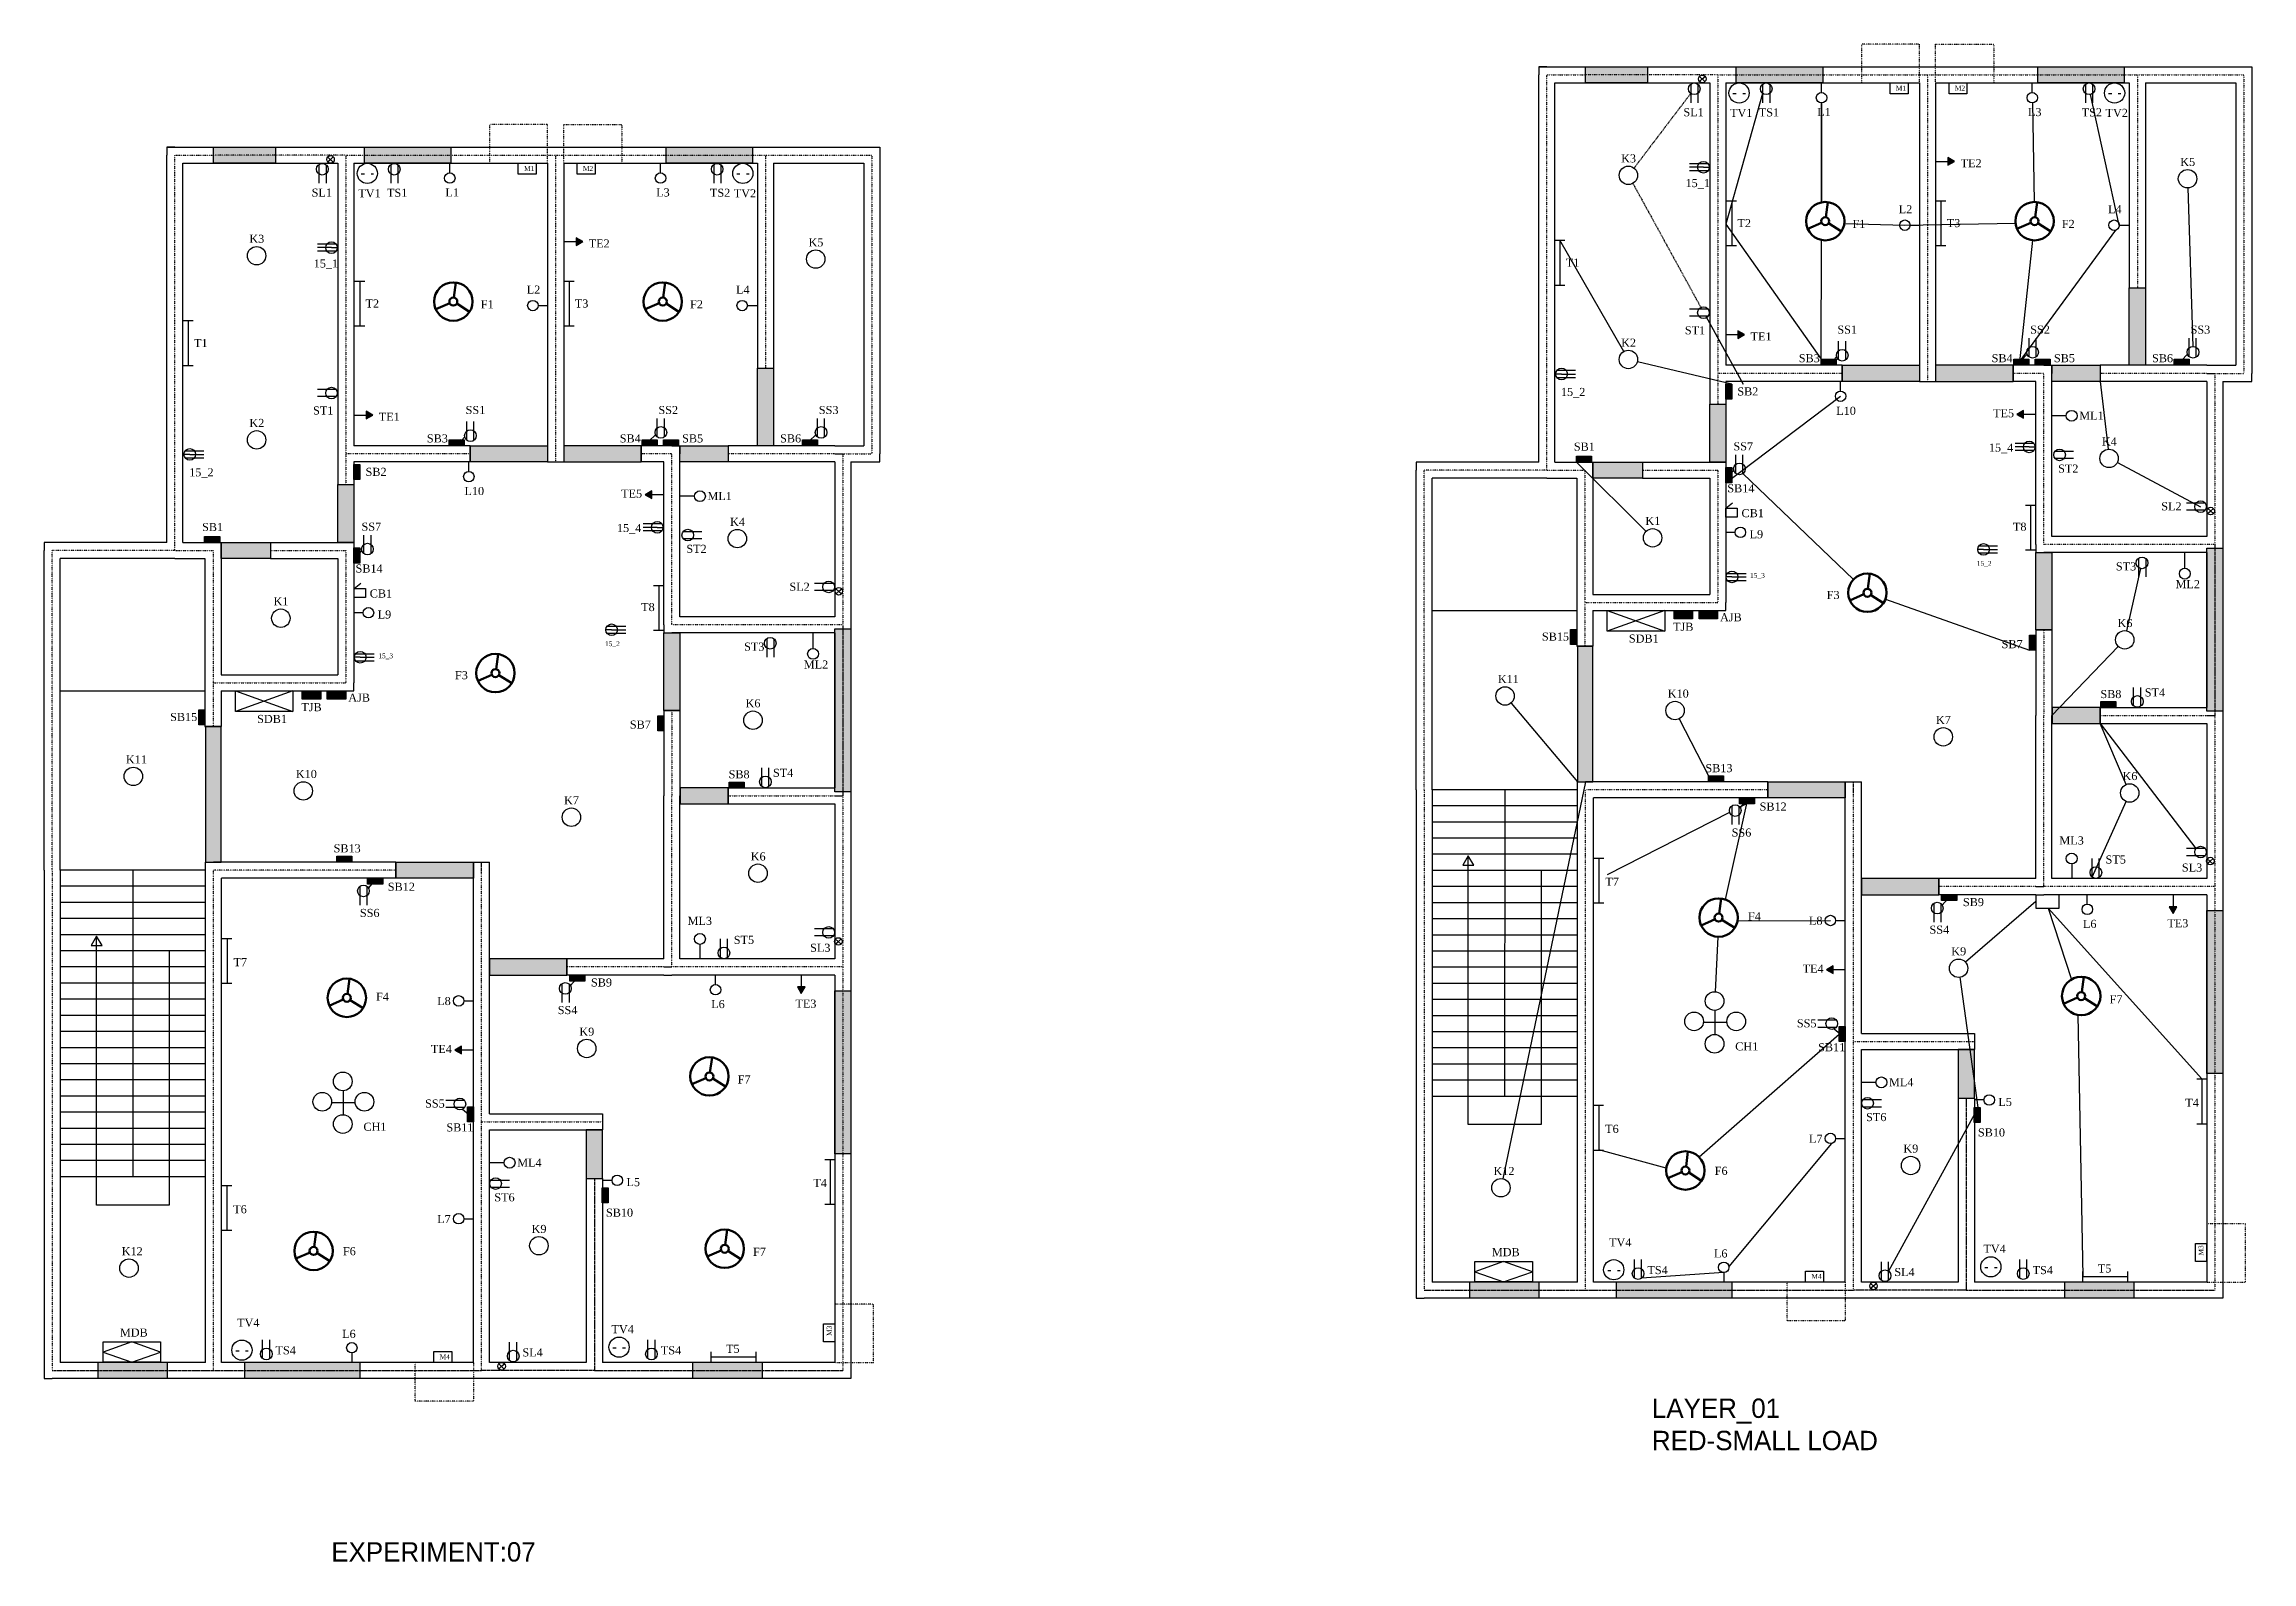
# Model space of a CAD drawing. Header units: inches. Extents: x -1325 to 3116, y -95 to 942.
# Drawn here: x 16 to 1384, y -95 to 846 of the extents above; entities that cross this region are included whole.
import ezdxf

# ---------------------------------------------------------------- set-up
doc = ezdxf.new("R2010")
doc.units = ezdxf.units.IN
doc.header["$MEASUREMENT"] = 0
doc.linetypes.add('DASHED', pattern=[0.75, 0.5, -0.25])
doc.linetypes.add('DOT', pattern=[0.25, 0, -0.25])

msp = doc.modelspace()

# ---------------------------------------------------------------- texts
msp.add_text('LAYER_01', height=12).set_placement((1012.4, -5.6))
at = {"color": 1}
msp.add_text('RED-SMALL LOAD', height=12, dxfattribs=at).set_placement((1012.4, -25.6))
at = {"char_height": 3, "attachment_point": 1}
for s, insert in [('{\\fTimes New Roman|b0|i0|c0|p18;M1}', (1163.5, 819.8)), ('{\\fTimes New Roman|b0|i0|c0|p18;M2}', (1200.1, 819.8)), ('{\\fTimes New Roman|b0|i0|c0|p18;M1}', (313.4, 770)), ('{\\fTimes New Roman|b0|i0|c0|p18;M2}', (349.9, 770)), ('{\\fTimes New Roman|b0|i0|c0|p18;M4}', (1111.2, 83.6)), ('{\\fTimes New Roman|b0|i0|c0|p18;M4}', (261.1, 33.8))]:
    msp.add_mtext(s, dxfattribs=dict(at, insert=insert))
at = {"attachment_point": 1}
for s, insert, char_height, width in [('{\\fTimes New Roman|b0|i0|c0|p18;SL1}', (1031.9, 805.9), 5, 3.202), ('{\\fTimes New Roman|b0|i0|c0|p18;TV1}', (1060.8, 805.5), 5, 3.202), ('{\\fTimes New Roman|b0|i0|c0|p18;TS1}', (1078.6, 805.8), 5, 3.202), ('{\\fTimes New Roman|b0|i0|c0|p18;L1}', (1114.8, 806), 5, 3.202), ('{\\fTimes New Roman|b0|i0|c0|p18;L3}', (1245.4, 806), 5, 3.202), ('{\\fTimes New Roman|b0|i0|c0|p18;TS2}', (1278.7, 805.8), 5, 3.202), ('{\\fTimes New Roman|b0|i0|c0|p18;TV2}', (1293.5, 805.5), 5, 3.202), ('{\\fTimes New Roman|b0|i0|c0|p18;K3}', (993.3, 777.3), 5, 3.202), ('{\\fTimes New Roman|b0|i0|c0|p18;TE2}', (1203.7, 774.3), 5, 3.202), ('{\\fTimes New Roman|b0|i0|c0|p18;K5}', (1339.8, 775.1), 5, 3.202), ('{\\fTimes New Roman|b0|i0|c0|p18;SL1}', (181.8, 756.1), 5, 3.202), ('{\\fTimes New Roman|b0|i0|c0|p18;TV1}', (210.7, 755.7), 5, 3.202), ('{\\fTimes New Roman|b0|i0|c0|p18;TS1}', (228.5, 756), 5, 3.202), ('{\\fTimes New Roman|b0|i0|c0|p18;L1}', (264.7, 756.2), 5, 3.202), ('{\\fTimes New Roman|b0|i0|c0|p18;L3}', (395.3, 756.2), 5, 3.202), ('{\\fTimes New Roman|b0|i0|c0|p18;TS2}', (428.6, 756), 5, 3.202), ('{\\fTimes New Roman|b0|i0|c0|p18;TV2}', (443.4, 755.7), 5, 3.202), ('{\\fTimes New Roman|b0|i0|c0|p18;15_1}', (1033.2, 762), 5, 3.202), ('{\\fTimes New Roman|b0|i0|c0|p18;L2}', (1165.3, 745.8), 5, 3.202), ('{\\fTimes New Roman|b0|i0|c0|p18;L4}', (1295, 745.8), 5, 3.202), ('{\\fTimes New Roman|b0|i0|c0|p18;K3}', (143.2, 727.5), 5, 3.202), ('{\\fTimes New Roman|b0|i0|c0|p18;K5}', (489.7, 725.3), 5, 3.202), ('{\\fTimes New Roman|b0|i0|c0|p18;\\C5;T2}', (1065.4, 737.2), 5, 3.202), ('{\\fTimes New Roman|b0|i0|c0|p18;F1}', (1136.7, 736.7), 5, 3.202), ('{\\fTimes New Roman|b0|i0|c0|p18;\\C5;T3}', (1195.1, 737.2), 5, 3.202), ('{\\fTimes New Roman|b0|i0|c0|p18;F2}', (1266.4, 736.7), 5, 3.202), ('{\\fTimes New Roman|b0|i0|c0|p18;15_1}', (183.1, 712.2), 5, 3.202), ('{\\fTimes New Roman|b0|i0|c0|p18;TE2}', (353.5, 724.6), 5, 3.202), ('{\\fTimes New Roman|b0|i0|c0|p18;\\C5;T1}', (959, 712.7), 5, 3.202), ('{\\fTimes New Roman|b0|i0|c0|p18;\\C5;T2}', (215.2, 687.4), 5, 3.202), ('{\\fTimes New Roman|b0|i0|c0|p18;F1}', (286.6, 686.9), 5, 3.202), ('{\\fTimes New Roman|b0|i0|c0|p18;L2}', (315.1, 696), 5, 3.202), ('{\\fTimes New Roman|b0|i0|c0|p18;\\C5;T3}', (344.9, 687.4), 5, 3.202), ('{\\fTimes New Roman|b0|i0|c0|p18;F2}', (416.3, 686.9), 5, 3.202), ('{\\fTimes New Roman|b0|i0|c0|p18;L4}', (444.8, 696), 5, 3.202), ('{\\fTimes New Roman|b0|i0|c0|p18;ST1}', (1032.8, 670.8), 5, 3.202), ('{\\fTimes New Roman|b0|i0|c0|p18;SS1}', (1127.3, 671.2), 5, 3.202), ('{\\fTimes New Roman|b0|i0|c0|p18;SS2}', (1246.8, 671.2), 5, 3.202), ('{\\fTimes New Roman|b0|i0|c0|p18;SS3}', (1346.2, 671.2), 5, 3.202), ('{\\fTimes New Roman|b0|i0|c0|p18;\\C5;T1}', (108.9, 662.9), 5, 3.202), ('{\\fTimes New Roman|b0|i0|c0|p18;K2}', (993.3, 663.1), 5, 3.202), ('{\\fTimes New Roman|b0|i0|c0|p18;TE1}', (1073.5, 667), 5, 3.202), ('{\\fTimes New Roman|b0|i0|c0|p18;SB3}', (1103.4, 653.5), 5, 3.202), ('{\\fTimes New Roman|b0|i0|c0|p18;SB4}', (1222.9, 653.5), 5, 3.202), ('{\\fTimes New Roman|b0|i0|c0|p18;SB5}', (1261.5, 653.5), 5, 3.202), ('{\\fTimes New Roman|b0|i0|c0|p18;SB6}', (1322.3, 653.5), 5, 3.202), ('{\\fTimes New Roman|b0|i0|c0|p18;15_2}', (956, 632.6), 5, 3.202), ('{\\fTimes New Roman|b0|i0|c0|p18;SB2}', (1065.3, 632.9), 5, 3.202), ('{\\fTimes New Roman|b0|i0|c0|p18;ST1}', (182.7, 621.1), 5, 3.202), ('{\\fTimes New Roman|b0|i0|c0|p18;TE1}', (223.4, 617.2), 5, 3.202), ('{\\fTimes New Roman|b0|i0|c0|p18;SS1}', (277.2, 621.4), 5, 3.202), ('{\\fTimes New Roman|b0|i0|c0|p18;SS2}', (396.7, 621.4), 5, 3.202), ('{\\fTimes New Roman|b0|i0|c0|p18;SS3}', (496.1, 621.4), 5, 3.202), ('{\\fTimes New Roman|b0|i0|c0|p18;L10}', (1126.6, 620.9), 5, 3.202), ('{\\fTimes New Roman|b0|i0|c0|p18;TE5}', (1223.8, 619.4), 5, 3.202), ('{\\fTimes New Roman|b0|i0|c0|p18;ML1}', (1277.2, 617.9), 5, 3.202), ('{\\fTimes New Roman|b0|i0|c0|p18;K2}', (143.2, 613.4), 5, 3.202), ('{\\fTimes New Roman|b0|i0|c0|p18;SB3}', (253.2, 603.8), 5, 3.202), ('{\\fTimes New Roman|b0|i0|c0|p18;SB4}', (372.7, 603.8), 5, 3.202), ('{\\fTimes New Roman|b0|i0|c0|p18;SB5}', (411.4, 603.8), 5, 3.202), ('{\\fTimes New Roman|b0|i0|c0|p18;SB6}', (472.1, 603.8), 5, 3.202), ('{\\fTimes New Roman|b0|i0|c0|p18;SB1}', (964, 598.7), 5, 3.202), ('{\\fTimes New Roman|b0|i0|c0|p18;SS7}', (1062.9, 598.9), 5, 3.202), ('{\\fTimes New Roman|b0|i0|c0|p18;15_4}', (1221.2, 598.1), 5, 3.202), ('{\\fTimes New Roman|b0|i0|c0|p18;K4}', (1291.2, 601.9), 5, 3.202), ('{\\fTimes New Roman|b0|i0|c0|p18;15_2}', (105.9, 582.8), 5, 3.202), ('{\\fTimes New Roman|b0|i0|c0|p18;SB2}', (215.2, 583.1), 5, 3.202), ('{\\fTimes New Roman|b0|i0|c0|p18;ST2}', (1264.1, 585.1), 5, 3.202), ('{\\fTimes New Roman|b0|i0|c0|p18;L10}', (276.5, 571.2), 5, 3.202), ('{\\fTimes New Roman|b0|i0|c0|p18;TE5}', (373.6, 569.6), 5, 3.202), ('{\\fTimes New Roman|b0|i0|c0|p18;ML1}', (427.1, 568.1), 5, 3.202), ('{\\fTimes New Roman|b0|i0|c0|p18;SB14}', (1059.1, 572.9), 5, 3.202), ('{\\fTimes New Roman|b0|i0|c0|p18;SL2}', (1328, 561.7), 5, 3.202), ('{\\fTimes New Roman|b0|i0|c0|p18;SB1}', (113.9, 548.9), 5, 3.202), ('{\\fTimes New Roman|b0|i0|c0|p18;SS7}', (212.7, 549.1), 5, 3.202), ('{\\fTimes New Roman|b0|i0|c0|p18;15_4}', (371, 548.3), 5, 3.202), ('{\\fTimes New Roman|b0|i0|c0|p18;K4}', (441.1, 552.1), 5, 3.202), ('{\\fTimes New Roman|b0|i0|c0|p18;K1}', (1008.3, 552.7), 5, 3.202), ('{\\fTimes New Roman|b0|i0|c0|p18;CB1}', (1067.9, 557.5), 5, 3.202), ('{\\fTimes New Roman|b0|i0|c0|p18;\\C5;T8}', (1236.1, 549.1), 5, 3.202), ('{\\fTimes New Roman|b0|i0|c0|p18;ST2}', (414, 535.4), 5, 3.202), ('{\\fTimes New Roman|b0|i0|c0|p18;L9}', (1072.9, 544.4), 5, 3.202), ('{\\fTimes New Roman|b0|i0|c0|p18;SB14}', (209, 523.2), 5, 3.202), ('{\\fTimes New Roman|b0|i0|c0|p18;15_2}', (1213.7, 525.4), 3, 3.202), ('{\\fTimes New Roman|b0|i0|c0|p18;ST3}', (1299.9, 524.5), 5, 3.202), ('{\\fTimes New Roman|b0|i0|c0|p18;CB1}', (217.8, 507.7), 5, 3.202), ('{\\fTimes New Roman|b0|i0|c0|p18;SL2}', (477.9, 511.9), 5, 3.202), ('{\\fTimes New Roman|b0|i0|c0|p18;15_3}', (1073.2, 517.9), 3, 3.202), ('{\\fTimes New Roman|b0|i0|c0|p18;F3}', (1120.7, 506.8), 5, 3.202), ('{\\fTimes New Roman|b0|i0|c0|p18;ML2}', (1336.9, 513.5), 5, 3.202), ('{\\fTimes New Roman|b0|i0|c0|p18;K1}', (158.2, 502.9), 5, 3.202), ('{\\fTimes New Roman|b0|i0|c0|p18;L9}', (222.7, 494.7), 5, 3.202), ('{\\fTimes New Roman|b0|i0|c0|p18;\\C5;T8}', (386, 499.3), 5, 3.202), ('{\\fTimes New Roman|b0|i0|c0|p18;AJB}', (1054.6, 493), 5, 3.202), ('{\\fTimes New Roman|b0|i0|c0|p18;SB15}', (944.2, 481), 5, 3.202), ('{\\fTimes New Roman|b0|i0|c0|p18;SDB1}', (998.1, 479.8), 5, 3.202), ('{\\fTimes New Roman|b0|i0|c0|p18;TJB}', (1025.5, 487.1), 5, 3.202), ('{\\fTimes New Roman|b0|i0|c0|p18;K6}', (1300.9, 489.4), 5, 3.202), ('{\\fTimes New Roman|b0|i0|c0|p18;15_3}', (223.1, 468.1), 3, 3.202), ('{\\fTimes New Roman|b0|i0|c0|p18;15_2}', (363.6, 475.6), 3, 3.202), ('{\\fTimes New Roman|b0|i0|c0|p18;ST3}', (449.8, 474.8), 5, 3.202), ('{\\fTimes New Roman|b0|i0|c0|p18;SB7}', (1229.1, 476.3), 5, 3.202), ('{\\fTimes New Roman|b0|i0|c0|p18;F3}', (270.6, 457.1), 5, 3.202), ('{\\fTimes New Roman|b0|i0|c0|p18;ML2}', (486.8, 463.7), 5, 3.202), ('{\\fTimes New Roman|b0|i0|c0|p18;K11}', (916.9, 454.7), 5, 3.202), ('{\\fTimes New Roman|b0|i0|c0|p18;AJB}', (204.5, 443.2), 5, 3.202), ('{\\fTimes New Roman|b0|i0|c0|p18;K6}', (450.7, 439.7), 5, 3.202), ('{\\fTimes New Roman|b0|i0|c0|p18;K10}', (1022.2, 445.7), 5, 3.202), ('{\\fTimes New Roman|b0|i0|c0|p18;SB8}', (1290.3, 445.4), 5, 3.202), ('{\\fTimes New Roman|b0|i0|c0|p18;ST4}', (1317.8, 446.4), 5, 3.202), ('{\\fTimes New Roman|b0|i0|c0|p18;SB15}', (94.1, 431.2), 5, 3.202), ('{\\fTimes New Roman|b0|i0|c0|p18;SDB1}', (148, 430), 5, 3.202), ('{\\fTimes New Roman|b0|i0|c0|p18;TJB}', (175.4, 437.3), 5, 3.202), ('{\\fTimes New Roman|b0|i0|c0|p18;SB7}', (379, 426.5), 5, 3.202), ('{\\fTimes New Roman|b0|i0|c0|p18;K7}', (1188.4, 429.4), 5, 3.202), ('{\\fTimes New Roman|b0|i0|c0|p18;K11}', (66.7, 404.9), 5, 3.202), ('{\\fTimes New Roman|b0|i0|c0|p18;SB13}', (1045.5, 399.5), 5, 3.202), ('{\\fTimes New Roman|b0|i0|c0|p18;K10}', (172, 395.9), 5, 3.202), ('{\\fTimes New Roman|b0|i0|c0|p18;SB8}', (440.2, 395.7), 5, 3.202), ('{\\fTimes New Roman|b0|i0|c0|p18;ST4}', (467.7, 396.6), 5, 3.202), ('{\\fTimes New Roman|b0|i0|c0|p18;K6}', (1304, 394.6), 5, 3.202), ('{\\fTimes New Roman|b0|i0|c0|p18;K7}', (338.2, 379.6), 5, 3.202), ('{\\fTimes New Roman|b0|i0|c0|p18;SB12}', (1079.1, 375.7), 5, 3.202), ('{\\fTimes New Roman|b0|i0|c0|p18;SS6}', (1061.8, 359.6), 5, 3.202), ('{\\fTimes New Roman|b0|i0|c0|p18;SB13}', (195.4, 349.8), 5, 3.202), ('{\\fTimes New Roman|b0|i0|c0|p18;K6}', (453.9, 344.8), 5, 3.202), ('{\\fTimes New Roman|b0|i0|c0|p18;ML3}', (1264.9, 354.7), 5, 3.202), ('{\\fTimes New Roman|b0|i0|c0|p18;ST5}', (1293.5, 342.9), 5, 3.202), ('{\\fTimes New Roman|b0|i0|c0|p18;SL3}', (1340.8, 337.9), 5, 3.202), ('{\\fTimes New Roman|b0|i0|c0|p18;SB12}', (229, 326), 5, 3.202), ('{\\fTimes New Roman|b0|i0|c0|p18;SB9}', (1205.1, 316.5), 5, 3.202), ('{\\fTimes New Roman|b0|i0|c0|p18;SS6}', (211.7, 309.8), 5, 3.202), ('{\\fTimes New Roman|b0|i0|c0|p18;ML3}', (414.8, 304.9), 5, 3.202), ('{\\fTimes New Roman|b0|i0|c0|p18;F4}', (1071.9, 307.7), 5, 3.202), ('{\\fTimes New Roman|b0|i0|c0|p18;L8}', (1109.7, 305), 5, 3.202), ('{\\fTimes New Roman|b0|i0|c0|p18;L6}', (1279.5, 303), 5, 3.202), ('{\\fTimes New Roman|b0|i0|c0|p18;TE3}', (1331.8, 303.4), 5, 3.202), ('{\\fTimes New Roman|b0|i0|c0|p18;ST5}', (443.4, 293.1), 5, 3.202), ('{\\fTimes New Roman|b0|i0|c0|p18;SL3}', (490.7, 288.2), 5, 3.202), ('{\\fTimes New Roman|b0|i0|c0|p18;SS4}', (1184.4, 299.4), 5, 3.202), ('{\\fTimes New Roman|b0|i0|c0|p18;TE4}', (1105.8, 275.3), 5, 3.202), ('{\\fTimes New Roman|b0|i0|c0|p18;K9}', (1197.9, 286), 5, 3.202), ('{\\fTimes New Roman|b0|i0|c0|p18;SB9}', (354.9, 266.7), 5, 3.202), ('{\\fTimes New Roman|b0|i0|c0|p18;F4}', (221.7, 257.9), 5, 3.202), ('{\\fTimes New Roman|b0|i0|c0|p18;L8}', (259.6, 255.2), 5, 3.202), ('{\\fTimes New Roman|b0|i0|c0|p18;SS4}', (334.3, 249.6), 5, 3.202), ('{\\fTimes New Roman|b0|i0|c0|p18;L6}', (429.4, 253.3), 5, 3.202), ('{\\fTimes New Roman|b0|i0|c0|p18;TE3}', (481.6, 253.6), 5, 3.202), ('{\\fTimes New Roman|b0|i0|c0|p18;F7}', (1296, 256.3), 5, 3.202), ('{\\fTimes New Roman|b0|i0|c0|p18;K9}', (347.7, 236.2), 5, 3.202), ('{\\fTimes New Roman|b0|i0|c0|p18;SS5}', (1102.2, 241.4), 5, 3.202), ('{\\fTimes New Roman|b0|i0|c0|p18;TE4}', (255.7, 225.5), 5, 3.202), ('{\\fTimes New Roman|b0|i0|c0|p18;CH1}', (1064, 227.1), 5, 3.202), ('{\\fTimes New Roman|b0|i0|c0|p18;SB11}', (1115.4, 226.6), 5, 3.202), ('{\\fTimes New Roman|b0|i0|c0|p18;F7}', (445.8, 206.6), 5, 3.202), ('{\\fTimes New Roman|b0|i0|c0|p18;SS5}', (252.1, 191.7), 5, 3.202), ('{\\fTimes New Roman|b0|i0|c0|p18;ML4}', (1159.3, 204.9), 5, 3.202), ('{\\fTimes New Roman|b0|i0|c0|p18;L5}', (1227.1, 192.7), 5, 3.202), ('{\\fTimes New Roman|b0|i0|c0|p18;\\C5;T4}', (1342.9, 192.2), 5, 3.202), ('{\\fTimes New Roman|b0|i0|c0|p18;ST6}', (1145.1, 183.3), 5, 3.202), ('{\\fTimes New Roman|b0|i0|c0|p18;CH1}', (213.9, 177.3), 5, 3.202), ('{\\fTimes New Roman|b0|i0|c0|p18;SB11}', (265.3, 176.9), 5, 3.202), ('{\\fTimes New Roman|b0|i0|c0|p18;\\C5;T6}', (983.4, 176), 5, 3.202), ('{\\fTimes New Roman|b0|i0|c0|p18;L7}', (1109.7, 169.9), 5, 3.202), ('{\\fTimes New Roman|b0|i0|c0|p18;SB10}', (1214.4, 173.8), 5, 3.202), ('{\\fTimes New Roman|b0|i0|c0|p18;ML4}', (309.2, 155.1), 5, 3.202), ('{\\fTimes New Roman|b0|i0|c0|p18;K9}', (1168.2, 163.8), 5, 3.202), ('{\\fTimes New Roman|b0|i0|c0|p18;L5}', (376.9, 143), 5, 3.202), ('{\\fTimes New Roman|b0|i0|c0|p18;\\C5;T4}', (492.7, 142.5), 5, 3.202), ('{\\fTimes New Roman|b0|i0|c0|p18;K12}', (914.2, 149.9), 5, 3.202), ('{\\fTimes New Roman|b0|i0|c0|p18;F6}', (1051.3, 150), 5, 3.202), ('{\\fTimes New Roman|b0|i0|c0|p18;\\C5;T6}', (133.2, 126.2), 5, 3.202), ('{\\fTimes New Roman|b0|i0|c0|p18;ST6}', (295, 133.6), 5, 3.202), ('{\\fTimes New Roman|b0|i0|c0|p18;SB10}', (364.2, 124.1), 5, 3.202), ('{\\fTimes New Roman|b0|i0|c0|p18;L7}', (259.6, 120.1), 5, 3.202), ('{\\fTimes New Roman|b0|i0|c0|p18;K9}', (318.1, 114), 5, 3.202), ('{\\fTimes New Roman|b0|i0|c0|p18;K12}', (64.1, 100.2), 5, 3.202), ('{\\fTimes New Roman|b0|i0|c0|p18;F6}', (201.2, 100.2), 5, 3.202), ('{\\fTimes New Roman|b0|i0|c0|p18;F7}', (455.3, 99.8), 5, 3.202), ('{\\fTimes New Roman|b0|i0|c0|p18;MDB}', (913.2, 99.6), 5, 3.202), ('{\\fTimes New Roman|b0|i0|c0|p18;TV4}', (985.8, 105.7), 5, 3.202), ('{\\fTimes New Roman|b0|i0|c0|p18;L6}', (1050.8, 98.8), 5, 3.202), ('{\\fTimes New Roman|b0|i0|c0|p18;TV4}', (1217.8, 101.7), 5, 3.202), ('{\\fTimes New Roman|b0|i0|c0|p18;TS4}', (1009.6, 88.5), 5, 3.202), ('{\\fTimes New Roman|b0|i0|c0|p18;SL4}', (1162.6, 87.3), 5, 3.202), ('{\\fTimes New Roman|b0|i0|c0|p18;TS4}', (1248.3, 88.5), 5, 3.202), ('{\\fTimes New Roman|b0|i0|c0|p18;\\C5;T5}', (1288.7, 89.5), 5, 3.202), ('{\\fTimes New Roman|b0|i0|c0|p18;TV4}', (135.6, 55.9), 5, 3.202), ('{\\fTimes New Roman|b0|i0|c0|p18;MDB}', (63, 49.8), 5, 3.202), ('{\\fTimes New Roman|b0|i0|c0|p18;L6}', (200.7, 49), 5, 3.202), ('{\\fTimes New Roman|b0|i0|c0|p18;TV4}', (367.6, 51.9), 5, 3.202), ('{\\fTimes New Roman|b0|i0|c0|p18;TS4}', (159.4, 38.8), 5, 3.202), ('{\\fTimes New Roman|b0|i0|c0|p18;SL4}', (312.4, 37.5), 5, 3.202), ('{\\fTimes New Roman|b0|i0|c0|p18;TS4}', (398.2, 38.8), 5, 3.202), ('{\\fTimes New Roman|b0|i0|c0|p18;\\C5;T5}', (438.6, 39.7), 5, 3.202), ('EXPERIMENT:07', (194, -82.6), 12, 914.129)]:
    msp.add_mtext(s, dxfattribs=dict(at, insert=insert, char_height=char_height, width=width))
at = {"color": 1, "char_height": 5, "width": 3.202, "attachment_point": 1}
for insert in [(983.5, 329.1), (133.4, 279.3)]:
    msp.add_mtext('{\\fTimes New Roman|b0|i0|c0|p18;\\C5;T7}', dxfattribs=dict(at, insert=insert))
at = {"char_height": 3, "attachment_point": 1, "rotation": 90}
for insert in [(1351.1, 95), (501, 45.2)]:
    msp.add_mtext('{\\fTimes New Roman|b0|i0|c0|p18;M3}', dxfattribs=dict(at, insert=insert))

# ---------------------------------------------------------------- hatches: boundary and pattern name
h = msp.add_hatch(color=63)
h.set_gradient(color1=(152, 176, 79), color2=(174, 193, 118), one_color=1, tint=0.61, name='SPHERICAL')
h.paths.add_polyline_path([(971.2, 831.6), (1009.7, 831.6), (1009.7, 821.6), (971.2, 821.6)])
h.paths.add_polyline_path([(1064.6, 831.6), (1118.2, 831.6), (1118.2, 821.6), (1064.6, 821.6)])
h.paths.add_polyline_path([(1251.5, 831.6), (1305.1, 831.6), (1305.1, 821.6), (1251.5, 821.6)])
h = msp.add_hatch(color=63)
h.set_gradient(color1=(152, 176, 79), color2=(174, 193, 118), one_color=1, tint=0.61, name='SPHERICAL')
h.paths.add_polyline_path([(121, 781.8), (159.5, 781.8), (159.5, 771.8), (121, 771.8)])
h.paths.add_polyline_path([(214.5, 781.8), (268, 781.8), (268, 771.8), (214.5, 771.8)])
h.paths.add_polyline_path([(401.4, 781.8), (455, 781.8), (455, 771.8), (401.4, 771.8)])
h = msp.add_hatch(color=256)
h.set_gradient(one_color=1, tint=1)
h.paths.add_polyline_path([(1199.9, 772.9), (1195.8, 775.3), (1195.8, 770.6)])
h = msp.add_hatch(color=256)
h.set_gradient(color1=(7, 8, 8), color2=(28, 33, 33), one_color=1, tint=0.12, name='SPHERICAL')
h.paths.add_polyline_path([(1199.9, 772.9), (1195.8, 775.3), (1195.8, 770.6)])
h = msp.add_hatch(color=256)
h.set_gradient(one_color=1, tint=1)
h.paths.add_polyline_path([(349.8, 723.2), (345.7, 725.5), (345.7, 720.8)])
h = msp.add_hatch(color=256)
h.set_gradient(color1=(7, 8, 8), color2=(28, 33, 33), one_color=1, tint=0.12, name='SPHERICAL')
h.paths.add_polyline_path([(349.8, 723.2), (345.7, 725.5), (345.7, 720.8)])
h = msp.add_hatch(color=256)
h.set_gradient(color1=(186, 167, 69), color2=(201, 186, 110), one_color=1, tint=0.61, name='SPHERICAL')
h.paths.add_polyline_path([(1308.2, 694.6), (1318.2, 694.6), (1318.2, 646.6), (1308.2, 646.6)])
h = msp.add_hatch(color=256)
h.set_gradient(one_color=1, tint=1)
h.paths.add_polyline_path([(1069.8, 665.6), (1065.7, 667.9), (1065.7, 663.2)])
h = msp.add_hatch(color=256)
h.set_gradient(color1=(7, 8, 8), color2=(28, 33, 33), one_color=1, tint=0.12, name='SPHERICAL')
h.paths.add_polyline_path([(1069.8, 665.6), (1065.7, 667.9), (1065.7, 663.2)])
h = msp.add_hatch(color=256)
h.set_gradient(color1=(186, 167, 69), color2=(201, 186, 110), one_color=1, tint=0.61, name='SPHERICAL')
h.paths.add_polyline_path([(458, 644.8), (468.1, 644.8), (468.1, 596.8), (458, 596.8)])
h = msp.add_hatch(color=256)
h.set_gradient(color1=(131, 145, 143), color2=(117, 132, 130), one_color=1, tint=0.49, name='SPHERICAL')
h.paths.add_polyline_path([(1117.2, 650.3), (1126.5, 650.3), (1126.5, 646.6), (1117.2, 646.6)])
h = msp.add_hatch(color=256)
h.set_gradient(color1=(7, 8, 8), color2=(28, 33, 33), one_color=1, tint=0.12, name='SPHERICAL')
h.paths.add_polyline_path([(1123.7, 649.7), (1123.4, 648.3), (1124.7, 648.7)])
h = msp.add_hatch(color=256)
h.set_gradient(color1=(7, 8, 8), color2=(28, 33, 33), one_color=1, tint=0.12, name='SPHERICAL')
h.paths.add_polyline_path([(1124.3, 650.2), (1124, 648.8), (1125.3, 649.3)])
h = msp.add_hatch(color=256)
h.set_gradient(color1=(186, 167, 69), color2=(201, 186, 110), one_color=1, tint=0.61, name='SPHERICAL')
h.paths.add_polyline_path([(1130.2, 646.6), (1178.2, 646.6), (1178.2, 636.6), (1130.2, 636.6)])
h = msp.add_hatch(color=256)
h.set_gradient(color1=(186, 167, 69), color2=(171, 153, 63), one_color=1, tint=0.46, name='SPHERICAL')
h.paths.add_polyline_path([(1188.2, 636.6), (1236.2, 636.6), (1236.2, 646.6), (1188.2, 646.6)])
h = msp.add_hatch(color=256)
h.set_gradient(color1=(131, 145, 143), color2=(117, 132, 130), one_color=1, tint=0.49, name='SPHERICAL')
h.paths.add_polyline_path([(1236.7, 650.3), (1246, 650.3), (1246, 646.6), (1236.7, 646.6)])
h = msp.add_hatch(color=256)
h.set_gradient(color1=(7, 8, 8), color2=(28, 33, 33), one_color=1, tint=0.12, name='SPHERICAL')
h.paths.add_polyline_path([(1240.5, 650.1), (1240.2, 648.7), (1241.6, 649.1)])
h = msp.add_hatch(color=256)
h.set_gradient(color1=(7, 8, 8), color2=(28, 33, 33), one_color=1, tint=0.12, name='SPHERICAL')
h.paths.add_polyline_path([(1243.2, 649.7), (1242.9, 648.3), (1244.2, 648.7)])
h = msp.add_hatch(color=256)
h.set_gradient(color1=(131, 145, 143), color2=(117, 132, 130), one_color=1, tint=0.49, name='SPHERICAL')
h.paths.add_polyline_path([(1249.9, 650.3), (1259.2, 650.3), (1259.2, 646.6), (1249.9, 646.6)])
h = msp.add_hatch(color=256)
h.set_gradient(color1=(186, 167, 69), color2=(201, 186, 110), one_color=1, tint=0.61, name='SPHERICAL')
h.paths.add_polyline_path([(1260.2, 646.6), (1290.2, 646.6), (1290.2, 636.6), (1260.2, 636.6)])
h = msp.add_hatch(color=256)
h.set_gradient(color1=(131, 145, 143), color2=(117, 132, 130), one_color=1, tint=0.49, name='SPHERICAL')
h.paths.add_polyline_path([(1336.1, 650.3), (1345.4, 650.3), (1345.4, 646.6), (1336.1, 646.6)])
h = msp.add_hatch(color=256)
h.set_gradient(color1=(7, 8, 8), color2=(28, 33, 33), one_color=1, tint=0.12, name='SPHERICAL')
h.paths.add_polyline_path([(1339.9, 650.1), (1339.6, 648.7), (1341, 649.1)])
h = msp.add_hatch(color=256)
h.set_gradient(color1=(7, 8, 8), color2=(28, 33, 33), one_color=1, tint=0.12, name='SPHERICAL')
h.paths.add_polyline_path([(1342.6, 649.7), (1342.2, 648.3), (1343.6, 648.7)])
h = msp.add_hatch(color=256)
h.set_gradient(color1=(131, 145, 143), color2=(117, 132, 130), one_color=1, tint=0.49, name='SPHERICAL')
h.paths.add_polyline_path([(1061.8, 634.9), (1061.8, 625.6), (1058.2, 625.6), (1058.2, 634.9)])
h = msp.add_hatch(color=256)
h.set_gradient(one_color=1, tint=1)
h.paths.add_polyline_path([(219.7, 615.8), (215.6, 618.2), (215.6, 613.4)])
h = msp.add_hatch(color=256)
h.set_gradient(color1=(7, 8, 8), color2=(28, 33, 33), one_color=1, tint=0.12, name='SPHERICAL')
h.paths.add_polyline_path([(219.7, 615.8), (215.6, 618.2), (215.6, 613.4)])
h = msp.add_hatch(color=256)
h.set_gradient(color1=(186, 167, 69), color2=(201, 186, 110), one_color=1, tint=0.61, name='SPHERICAL')
h.paths.add_polyline_path([(1048.2, 622.6), (1058.2, 622.6), (1058.2, 586.6), (1048.2, 586.6)])
h.paths.add_polyline_path([(1006.5, 576.6), (975.8, 576.6), (975.8, 586.6), (1006.5, 586.6)])
h.paths.add_polyline_path([(975.8, 472.6), (966.2, 472.6), (966.2, 388.6), (975.8, 388.6)])
h.paths.add_polyline_path([(1084.2, 388.6), (1132.2, 388.6), (1132.2, 378.6), (1084.2, 378.6)])
h.paths.add_polyline_path([(1190.2, 328.6), (1142.2, 328.6), (1142.2, 318.6), (1190.2, 318.6)])
h.paths.add_polyline_path([(1202.2, 192.6), (1212.2, 192.6), (1212.2, 222.6), (1202.2, 222.6)])
h = msp.add_hatch(color=256)
h.set_gradient(one_color=1, tint=1)
h.paths.add_polyline_path([(1238.6, 616.2), (1242.7, 613.8), (1242.7, 618.6)])
h = msp.add_hatch(color=256)
h.set_gradient(color1=(7, 8, 8), color2=(28, 33, 33), one_color=1, tint=0.12, name='SPHERICAL')
h.paths.add_polyline_path([(1238.6, 616.2), (1242.7, 613.8), (1242.7, 618.6)])
h = msp.add_hatch(color=256)
h.set_gradient(color1=(131, 145, 143), color2=(117, 132, 130), one_color=1, tint=0.49, name='SPHERICAL')
h.paths.add_polyline_path([(267.1, 600.5), (276.4, 600.5), (276.4, 596.8), (267.1, 596.8)])
h = msp.add_hatch(color=256)
h.set_gradient(color1=(7, 8, 8), color2=(28, 33, 33), one_color=1, tint=0.12, name='SPHERICAL')
h.paths.add_polyline_path([(273.6, 599.9), (273.2, 598.5), (274.6, 599)])
h = msp.add_hatch(color=256)
h.set_gradient(color1=(7, 8, 8), color2=(28, 33, 33), one_color=1, tint=0.12, name='SPHERICAL')
h.paths.add_polyline_path([(274.1, 600.5), (273.8, 599.1), (275.2, 599.5)])
h = msp.add_hatch(color=256)
h.set_gradient(color1=(186, 167, 69), color2=(201, 186, 110), one_color=1, tint=0.61, name='SPHERICAL')
h.paths.add_polyline_path([(280, 596.8), (328, 596.8), (328, 586.8), (280, 586.8)])
h = msp.add_hatch(color=256)
h.set_gradient(color1=(186, 167, 69), color2=(171, 153, 63), one_color=1, tint=0.46, name='SPHERICAL')
h.paths.add_polyline_path([(338, 586.8), (386, 586.8), (386, 596.8), (338, 596.8)])
h = msp.add_hatch(color=256)
h.set_gradient(color1=(131, 145, 143), color2=(117, 132, 130), one_color=1, tint=0.49, name='SPHERICAL')
h.paths.add_polyline_path([(386.6, 600.5), (395.9, 600.5), (395.9, 596.8), (386.6, 596.8)])
h = msp.add_hatch(color=256)
h.set_gradient(color1=(7, 8, 8), color2=(28, 33, 33), one_color=1, tint=0.12, name='SPHERICAL')
h.paths.add_polyline_path([(390.4, 600.3), (390.1, 598.9), (391.5, 599.3)])
h = msp.add_hatch(color=256)
h.set_gradient(color1=(7, 8, 8), color2=(28, 33, 33), one_color=1, tint=0.12, name='SPHERICAL')
h.paths.add_polyline_path([(393.1, 599.9), (392.7, 598.5), (394.1, 599)])
h = msp.add_hatch(color=256)
h.set_gradient(color1=(131, 145, 143), color2=(117, 132, 130), one_color=1, tint=0.49, name='SPHERICAL')
h.paths.add_polyline_path([(399.8, 600.5), (409.1, 600.5), (409.1, 596.8), (399.8, 596.8)])
h = msp.add_hatch(color=256)
h.set_gradient(color1=(186, 167, 69), color2=(201, 186, 110), one_color=1, tint=0.61, name='SPHERICAL')
h.paths.add_polyline_path([(410, 596.8), (440, 596.8), (440, 586.8), (410, 586.8)])
h = msp.add_hatch(color=256)
h.set_gradient(color1=(131, 145, 143), color2=(117, 132, 130), one_color=1, tint=0.49, name='SPHERICAL')
h.paths.add_polyline_path([(485.9, 600.5), (495.2, 600.5), (495.2, 596.8), (485.9, 596.8)])
h = msp.add_hatch(color=256)
h.set_gradient(color1=(7, 8, 8), color2=(28, 33, 33), one_color=1, tint=0.12, name='SPHERICAL')
h.paths.add_polyline_path([(489.8, 600.3), (489.5, 598.9), (490.9, 599.3)])
h = msp.add_hatch(color=256)
h.set_gradient(color1=(7, 8, 8), color2=(28, 33, 33), one_color=1, tint=0.12, name='SPHERICAL')
h.paths.add_polyline_path([(492.4, 599.9), (492.1, 598.5), (493.5, 599)])
h = msp.add_hatch(color=256)
h.set_gradient(color1=(131, 145, 143), color2=(117, 132, 130), one_color=1, tint=0.49, name='SPHERICAL')
h.paths.add_polyline_path([(965.7, 590.3), (975, 590.3), (975, 586.6), (965.7, 586.6)])
h = msp.add_hatch(color=256)
h.set_gradient(color1=(131, 145, 143), color2=(117, 132, 130), one_color=1, tint=0.49, name='SPHERICAL')
h.paths.add_polyline_path([(211.7, 585.1), (211.7, 575.8), (208, 575.8), (208, 585.1)])
h = msp.add_hatch(color=256)
h.set_gradient(color1=(131, 145, 143), color2=(117, 132, 130), one_color=1, tint=0.49, name='SPHERICAL')
h.paths.add_polyline_path([(1061.8, 583.2), (1061.8, 573.8), (1058.2, 573.8), (1058.2, 583.2)])
h = msp.add_hatch(color=256)
h.set_gradient(color1=(7, 8, 8), color2=(28, 33, 33), one_color=1, tint=0.12, name='SPHERICAL')
h.paths.add_polyline_path([(1059.9, 579.4), (1059.6, 577.9), (1061, 578.4)])
h = msp.add_hatch(color=256)
h.set_gradient(color1=(186, 167, 69), color2=(201, 186, 110), one_color=1, tint=0.61, name='SPHERICAL')
h.paths.add_polyline_path([(198, 572.8), (208, 572.8), (208, 536.8), (198, 536.8)])
h.paths.add_polyline_path([(156.4, 526.8), (125.7, 526.8), (125.7, 536.8), (156.4, 536.8)])
h.paths.add_polyline_path([(125.7, 422.8), (116, 422.8), (116, 338.8), (125.7, 338.8)])
h.paths.add_polyline_path([(234, 338.8), (282.1, 338.8), (282.1, 328.8), (234, 328.8)])
h.paths.add_polyline_path([(340, 278.8), (292, 278.8), (292, 268.8), (340, 268.8)])
h.paths.add_polyline_path([(352, 142.8), (362, 142.8), (362, 172.8), (352, 172.8)])
h = msp.add_hatch(color=256)
h.set_gradient(one_color=1, tint=1)
h.paths.add_polyline_path([(388.5, 566.4), (392.6, 564), (392.6, 568.8)])
h = msp.add_hatch(color=256)
h.set_gradient(color1=(7, 8, 8), color2=(28, 33, 33), one_color=1, tint=0.12, name='SPHERICAL')
h.paths.add_polyline_path([(388.5, 566.4), (392.6, 564), (392.6, 568.8)])
h = msp.add_hatch(color=256)
h.set_gradient(color1=(131, 145, 143), color2=(117, 132, 130), one_color=1, tint=0.49, name='SPHERICAL')
h.paths.add_polyline_path([(115.5, 540.5), (124.8, 540.5), (124.8, 536.8), (115.5, 536.8)])
h = msp.add_hatch(color=256)
h.set_gradient(color1=(131, 145, 143), color2=(117, 132, 130), one_color=1, tint=0.49, name='SPHERICAL')
h.paths.add_polyline_path([(211.7, 533.4), (211.7, 524.1), (208, 524.1), (208, 533.4)])
h = msp.add_hatch(color=256)
h.set_gradient(color1=(7, 8, 8), color2=(28, 33, 33), one_color=1, tint=0.12, name='SPHERICAL')
h.paths.add_polyline_path([(209.8, 529.6), (209.5, 528.2), (210.9, 528.6)])
h = msp.add_hatch(color=63)
h.set_gradient(color1=(152, 176, 79), color2=(174, 193, 118), one_color=1, tint=0.61, name='SPHERICAL')
h.paths.add_polyline_path([(1356.2, 533.2), (1366.2, 533.2), (1366.2, 432.2), (1356.2, 432.2)])
h.paths.add_polyline_path([(1268.2, 78.7), (1311, 78.6), (1311, 68.6), (1268.2, 68.6)])
h.paths.add_polyline_path([(990.4, 78.7), (1061.8, 78.6), (1061.8, 68.6), (990.4, 68.6)])
h.paths.add_polyline_path([(899.5, 78.7), (942.3, 78.6), (942.3, 68.6), (899.5, 68.6)])
h = msp.add_hatch(color=256)
h.set_gradient(color1=(186, 167, 69), color2=(201, 186, 110), one_color=1, tint=0.61, name='SPHERICAL')
h.paths.add_polyline_path([(1250.2, 530.6), (1260.2, 530.6), (1260.2, 482.6), (1250.2, 482.6)])
h.paths.add_polyline_path([(1290.2, 434.6), (1260.4, 434.6), (1260.4, 424.6), (1290.2, 424.6)])
h = msp.add_hatch(color=256)
h.set_gradient(color1=(129, 169, 10), color2=(107, 140, 8), one_color=1, tint=0.29, name='SPHERICAL')
h.paths.add_polyline_path([(1026.1, 494.6), (1037.6, 494.6), (1037.6, 489.5), (1026.1, 489.5)])
h = msp.add_hatch(color=256)
h.set_gradient(color1=(27, 71, 152), color2=(32, 85, 182), one_color=1, tint=0.42, name='SPHERICAL')
h.paths.add_polyline_path([(1041.6, 494.6), (1053.1, 494.6), (1053.1, 489.5), (1041.6, 489.5)])
h = msp.add_hatch(color=63)
h.set_gradient(color1=(152, 176, 79), color2=(174, 193, 118), one_color=1, tint=0.61, name='SPHERICAL')
h.paths.add_polyline_path([(506, 483.4), (516, 483.4), (516, 382.4), (506, 382.4)])
h.paths.add_polyline_path([(418.1, 28.9), (460.9, 28.8), (460.9, 18.8), (418.1, 18.8)])
h.paths.add_polyline_path([(140.3, 28.9), (211.7, 28.8), (211.7, 18.8), (140.3, 18.8)])
h.paths.add_polyline_path([(49.4, 28.9), (92.2, 28.8), (92.2, 18.8), (49.4, 18.8)])
h = msp.add_hatch(color=256)
h.set_gradient(color1=(186, 167, 69), color2=(201, 186, 110), one_color=1, tint=0.61, name='SPHERICAL')
h.paths.add_polyline_path([(400, 480.8), (410, 480.8), (410, 432.8), (400, 432.8)])
h.paths.add_polyline_path([(440, 384.8), (410.2, 384.8), (410.2, 374.8), (440, 374.8)])
h = msp.add_hatch(color=256)
h.set_gradient(color1=(131, 145, 143), color2=(117, 132, 130), one_color=1, tint=0.49, name='SPHERICAL')
h.paths.add_polyline_path([(965.7, 482.9), (965.7, 473.6), (962, 473.6), (962, 482.9)])
h = msp.add_hatch(color=256)
h.set_gradient(color1=(131, 145, 143), color2=(117, 132, 130), one_color=1, tint=0.49, name='SPHERICAL')
h.paths.add_polyline_path([(1250.1, 479.3), (1250.1, 470), (1246.4, 470), (1246.4, 479.3)])
h = msp.add_hatch(color=256)
h.set_gradient(color1=(129, 169, 10), color2=(107, 140, 8), one_color=1, tint=0.29, name='SPHERICAL')
h.paths.add_polyline_path([(175.9, 444.8), (187.5, 444.8), (187.5, 439.7), (175.9, 439.7)])
h = msp.add_hatch(color=256)
h.set_gradient(color1=(27, 71, 152), color2=(32, 85, 182), one_color=1, tint=0.42, name='SPHERICAL')
h.paths.add_polyline_path([(191.5, 444.8), (203, 444.8), (203, 439.7), (191.5, 439.7)])
h = msp.add_hatch(color=256)
h.set_gradient(color1=(131, 145, 143), color2=(117, 132, 130), one_color=1, tint=0.49, name='SPHERICAL')
h.paths.add_polyline_path([(1290.6, 438.2), (1299.9, 438.2), (1299.9, 434.5), (1290.6, 434.5)])
h = msp.add_hatch(color=256)
h.set_gradient(color1=(131, 145, 143), color2=(117, 132, 130), one_color=1, tint=0.49, name='SPHERICAL')
h.paths.add_polyline_path([(115.5, 433.2), (115.5, 423.9), (111.9, 423.9), (111.9, 433.2)])
h = msp.add_hatch(color=256)
h.set_gradient(color1=(131, 145, 143), color2=(117, 132, 130), one_color=1, tint=0.49, name='SPHERICAL')
h.paths.add_polyline_path([(399.9, 429.5), (399.9, 420.2), (396.3, 420.2), (396.3, 429.5)])
h = msp.add_hatch(color=256)
h.set_gradient(color1=(131, 145, 143), color2=(117, 132, 130), one_color=1, tint=0.49, name='SPHERICAL')
h.paths.add_polyline_path([(440.5, 388.4), (449.8, 388.4), (449.8, 384.8), (440.5, 384.8)])
h = msp.add_hatch(color=256)
h.set_gradient(color1=(131, 145, 143), color2=(117, 132, 130), one_color=1, tint=0.49, name='SPHERICAL')
h.paths.add_polyline_path([(1047.5, 392.3), (1056.8, 392.3), (1056.8, 388.6), (1047.5, 388.6)])
h = msp.add_hatch(color=256)
h.set_gradient(color1=(131, 145, 143), color2=(117, 132, 130), one_color=1, tint=0.49, name='SPHERICAL')
h.paths.add_polyline_path([(1066.7, 378.6), (1076, 378.6), (1076, 374.9), (1066.7, 374.9)])
h = msp.add_hatch(color=256)
h.set_gradient(color1=(7, 8, 8), color2=(28, 33, 33), one_color=1, tint=0.12, name='SPHERICAL')
h.paths.add_polyline_path([(1071.2, 376), (1071.5, 377.4), (1070.1, 377)])
h = msp.add_hatch(color=256)
h.set_gradient(color1=(131, 145, 143), color2=(117, 132, 130), one_color=1, tint=0.49, name='SPHERICAL')
h.paths.add_polyline_path([(197.4, 342.5), (206.7, 342.5), (206.7, 338.8), (197.4, 338.8)])
h = msp.add_hatch(color=256)
h.set_gradient(color1=(131, 145, 143), color2=(117, 132, 130), one_color=1, tint=0.49, name='SPHERICAL')
h.paths.add_polyline_path([(216.5, 328.8), (225.9, 328.8), (225.9, 325.2), (216.5, 325.2)])
h = msp.add_hatch(color=256)
h.set_gradient(color1=(7, 8, 8), color2=(28, 33, 33), one_color=1, tint=0.12, name='SPHERICAL')
h.paths.add_polyline_path([(221, 326.2), (221.4, 327.6), (220, 327.2)])
h = msp.add_hatch(color=256)
h.set_gradient(color1=(131, 145, 143), color2=(117, 132, 130), one_color=1, tint=0.49, name='SPHERICAL')
h.paths.add_polyline_path([(1191.9, 318.6), (1201.3, 318.6), (1201.3, 314.9), (1191.9, 314.9)])
h = msp.add_hatch(color=256)
h.set_gradient(color1=(7, 8, 8), color2=(28, 33, 33), one_color=1, tint=0.12, name='SPHERICAL')
h.paths.add_polyline_path([(1196.4, 315.6), (1196.7, 317), (1195.3, 316.5)])
h = msp.add_hatch(color=256)
h.set_gradient(one_color=1, tint=1)
h.paths.add_polyline_path([(1335.4, 307), (1337.7, 311.1), (1333, 311.1)])
h = msp.add_hatch(color=256)
h.set_gradient(color1=(7, 8, 8), color2=(28, 33, 33), one_color=1, tint=0.12, name='SPHERICAL')
h.paths.add_polyline_path([(1335.4, 307), (1337.7, 311.1), (1333, 311.1)])
h = msp.add_hatch(color=63)
h.set_gradient(color1=(152, 176, 79), color2=(174, 193, 118), one_color=1, tint=0.61, name='SPHERICAL')
h.paths.add_polyline_path([(1356.2, 308.8), (1366.2, 308.8), (1366.2, 207.8), (1356.2, 207.8)])
h = msp.add_hatch(color=256)
h.set_gradient(one_color=1, tint=1)
h.paths.add_polyline_path([(1120.6, 272.1), (1124.7, 269.7), (1124.7, 274.5)])
h = msp.add_hatch(color=256)
h.set_gradient(color1=(7, 8, 8), color2=(28, 33, 33), one_color=1, tint=0.12, name='SPHERICAL')
h.paths.add_polyline_path([(1120.6, 272.1), (1124.7, 269.7), (1124.7, 274.5)])
h = msp.add_hatch(color=256)
h.set_gradient(color1=(131, 145, 143), color2=(117, 132, 130), one_color=1, tint=0.49, name='SPHERICAL')
h.paths.add_polyline_path([(341.8, 268.8), (351.1, 268.8), (351.1, 265.1), (341.8, 265.1)])
h = msp.add_hatch(color=256)
h.set_gradient(color1=(7, 8, 8), color2=(28, 33, 33), one_color=1, tint=0.12, name='SPHERICAL')
h.paths.add_polyline_path([(346.2, 265.8), (346.5, 267.2), (345.2, 266.8)])
h = msp.add_hatch(color=256)
h.set_gradient(one_color=1, tint=1)
h.paths.add_polyline_path([(485.2, 257.3), (487.6, 261.4), (482.9, 261.4)])
h = msp.add_hatch(color=256)
h.set_gradient(color1=(7, 8, 8), color2=(28, 33, 33), one_color=1, tint=0.12, name='SPHERICAL')
h.paths.add_polyline_path([(485.2, 257.3), (487.6, 261.4), (482.9, 261.4)])
h = msp.add_hatch(color=63)
h.set_gradient(color1=(152, 176, 79), color2=(174, 193, 118), one_color=1, tint=0.61, name='SPHERICAL')
h.paths.add_polyline_path([(506, 259.1), (516, 259.1), (516, 158.1), (506, 158.1)])
h = msp.add_hatch(color=256)
h.set_gradient(color1=(131, 145, 143), color2=(117, 132, 130), one_color=1, tint=0.49, name='SPHERICAL')
h.paths.add_polyline_path([(1132.2, 236.9), (1132.2, 227.6), (1128.5, 227.6), (1128.5, 236.9)])
h = msp.add_hatch(color=256)
h.set_gradient(color1=(7, 8, 8), color2=(28, 33, 33), one_color=1, tint=0.12, name='SPHERICAL')
h.paths.add_polyline_path([(1128.5, 231.7), (1130, 231.4), (1129.5, 232.8)])
h = msp.add_hatch(color=256)
h.set_gradient(one_color=1, tint=1)
h.paths.add_polyline_path([(270.5, 222.3), (274.6, 220), (274.6, 224.7)])
h = msp.add_hatch(color=256)
h.set_gradient(color1=(7, 8, 8), color2=(28, 33, 33), one_color=1, tint=0.12, name='SPHERICAL')
h.paths.add_polyline_path([(270.5, 222.3), (274.6, 220), (274.6, 224.7)])
h = msp.add_hatch(color=256)
h.set_gradient(color1=(131, 145, 143), color2=(117, 132, 130), one_color=1, tint=0.49, name='SPHERICAL')
h.paths.add_polyline_path([(282, 187.1), (282, 177.8), (278.4, 177.8), (278.4, 187.1)])
h = msp.add_hatch(color=256)
h.set_gradient(color1=(7, 8, 8), color2=(28, 33, 33), one_color=1, tint=0.12, name='SPHERICAL')
h.paths.add_polyline_path([(278.4, 181.9), (279.8, 181.6), (279.4, 183)])
h = msp.add_hatch(color=256)
h.set_gradient(color1=(131, 145, 143), color2=(117, 132, 130), one_color=1, tint=0.49, name='SPHERICAL')
h.paths.add_polyline_path([(1215.7, 186.8), (1215.7, 177.5), (1212.1, 177.5), (1212.1, 186.8)])
h = msp.add_hatch(color=256)
h.set_gradient(color1=(131, 145, 143), color2=(117, 132, 130), one_color=1, tint=0.49, name='SPHERICAL')
h.paths.add_polyline_path([(365.6, 137), (365.6, 127.7), (361.9, 127.7), (361.9, 137)])

# ---------------------------------------------------------------- linework, layer by layer
at = {"color": 7, "linetype": 'DOT'}
for p, q in [((1178.2, 845.6), (1142.2, 845.6)), ((1142.2, 845.6), (1142.2, 821.6)), ((1178.2, 821.6), (1178.2, 845.6)), ((1188.2, 821.6), (1188.2, 845.6)), ((1188.2, 845.6), (1224.2, 845.6)), ((1224.2, 845.6), (1224.2, 821.6)), ((328, 795.8), (292, 795.8)), ((292, 795.8), (292, 771.8)), ((328, 771.8), (328, 795.8)), ((338, 771.8), (338, 795.8)), ((338, 795.8), (374, 795.8)), ((374, 795.8), (374, 771.8)), ((1380.2, 114.6), (1356.2, 114.6)), ((1380.2, 78.6), (1380.2, 114.6)), ((1096.2, 54.6), (1096.2, 78.6)), ((1132.2, 78.6), (1132.2, 54.6)), ((1356.2, 78.6), (1380.2, 78.6)), ((530, 64.8), (506, 64.8)), ((530, 28.8), (530, 64.8)), ((1132.2, 54.6), (1096.2, 54.6)), ((246, 4.8), (246, 28.8)), ((282, 28.8), (282, 4.8)), ((506, 28.8), (530, 28.8)), ((282, 4.8), (246, 4.8))]:
    msp.add_line(p, q, dxfattribs=at)
for p, q in [((947.2, 831.6), (942.2, 831.6)), ((942.2, 831.6), (942.2, 826.6)), ((942.2, 831.6), (954.5, 831.6)), ((942.2, 586.6), (942.2, 826.6)), ((947.2, 831.6), (971.2, 831.6)), ((947.2, 831.6), (947.2, 831.6)), ((952.2, 586.6), (952.2, 821.6)), ((952.2, 821.6), (971.2, 821.6)), ((971.2, 831.6), (1053.2, 831.6)), ((971.2, 821.6), (1048.2, 821.6)), ((1041.8, 825.5), (1045.3, 822.3)), ((1041.8, 822.5), (1043.6, 824)), ((1043.6, 824), (1045.4, 825.5)), ((1043.6, 824), (1043.6, 824)), ((1048.2, 821.6), (1048.2, 641.6)), ((1053.2, 831.6), (1183.2, 831.6)), ((1058.2, 821.6), (1178.2, 821.6)), ((1058.2, 821.6), (1058.2, 646.6)), ((1117.5, 815.6), (1117.5, 821.5)), ((1178.2, 821.6), (1178.2, 641.6)), ((1183.2, 831.6), (1313.2, 831.6)), ((1188.2, 821.6), (1308.2, 821.6)), ((1188.2, 821.6), (1188.2, 641.6)), ((1248.1, 815.6), (1248.1, 821.5)), ((1308.2, 821.6), (1308.2, 694.6)), ((1313.2, 831.6), (1379.2, 831.6)), ((1318.2, 821.6), (1374.2, 821.6)), ((1318.2, 821.6), (1318.2, 694.6)), ((1374.2, 821.6), (1374.2, 646.6)), ((1379.2, 831.6), (1384.2, 831.6)), ((1384.2, 831.6), (1384.2, 826.6)), ((1384.2, 826.6), (1384.2, 641.6)), ((1036.4, 820.7), (1036.4, 809.2)), ((1040.8, 820.7), (1040.8, 809.2)), ((1062.6, 814.9), (1064.6, 814.9)), ((1068.7, 814.9), (1070.3, 814.9)), ((1081, 820.8), (1081, 809.2)), ((1085.4, 820.7), (1085.4, 809.2)), ((1281.1, 820.8), (1281.1, 809.2)), ((1285.5, 820.7), (1285.5, 809.2)), ((1295.3, 814.9), (1297.3, 814.9)), ((1301.4, 814.9), (1303, 814.9)), ((97, 781.8), (92, 781.8)), ((92, 781.8), (92, 776.8)), ((92, 781.8), (104.4, 781.8)), ((97, 781.8), (121, 781.8)), ((97, 781.8), (97, 781.8)), ((121, 781.8), (203, 781.8)), ((203, 781.8), (333, 781.8)), ((333, 781.8), (463, 781.8)), ((463, 781.8), (529, 781.8)), ((529, 781.8), (534, 781.8)), ((534, 781.8), (534, 776.8)), ((92, 536.8), (92, 776.8)), ((102, 536.8), (102, 771.8)), ((102, 771.8), (121, 771.8)), ((121, 771.8), (198, 771.8)), ((186.2, 770.9), (186.2, 759.4)), ((190.7, 770.9), (190.7, 759.4)), ((191.7, 775.7), (195.1, 772.5)), ((191.7, 772.7), (193.5, 774.2)), ((193.5, 774.2), (195.2, 775.8)), ((193.5, 774.2), (193.5, 774.2)), ((198, 771.8), (198, 591.8)), ((208, 771.8), (328, 771.8)), ((208, 771.8), (208, 596.8)), ((230.8, 771), (230.8, 759.4)), ((235.3, 771), (235.3, 759.4)), ((267.4, 765.9), (267.4, 771.7)), ((328, 771.8), (328, 591.8)), ((338, 771.8), (458, 771.8)), ((338, 771.8), (338, 591.8)), ((398, 765.9), (398, 771.7)), ((431, 771), (431, 759.4)), ((435.4, 771), (435.4, 759.4)), ((458, 771.8), (458, 644.8)), ((468, 771.8), (524, 771.8)), ((468, 771.8), (468, 644.8)), ((524, 771.8), (524, 596.8)), ((534, 776.8), (534, 591.8)), ((1047.1, 771.5), (1035.6, 771.5)), ((1044.3, 769.3), (1035.6, 769.3)), ((1047.1, 767.1), (1035.6, 767.1)), ((1044.3, 769.3), (1047.9, 769.3)), ((1188.3, 772.9), (1197.2, 772.9)), ((212.5, 765.2), (214.5, 765.2)), ((218.6, 765.2), (220.2, 765.2)), ((445.2, 765.2), (447.2, 765.2)), ((451.2, 765.2), (452.9, 765.2)), ((1058.5, 748.6), (1064.8, 748.6)), ((1061.8, 748.6), (1061.8, 720.9)), ((1188.2, 748.6), (1194.5, 748.6)), ((1191.5, 748.6), (1191.5, 720.9)), ((1058.2, 734.1), (1058.2, 711.3)), ((1172.3, 733.4), (1178.2, 733.4)), ((1302, 733.4), (1307.9, 733.4)), ((197, 721.7), (185.4, 721.7)), ((194.1, 719.5), (185.4, 719.5)), ((197, 717.3), (185.4, 717.3)), ((194.1, 719.5), (197.7, 719.5)), ((338.2, 723.2), (347.1, 723.2)), ((952.2, 724.1), (958.5, 724.1)), ((955.4, 724.1), (955.4, 696.3)), ((1058.5, 720.8), (1064.8, 720.8)), ((1188.2, 720.8), (1194.5, 720.8)), ((208.4, 698.8), (214.7, 698.8)), ((211.6, 698.8), (211.6, 671.1)), ((338.1, 698.8), (344.4, 698.8)), ((341.4, 698.8), (341.4, 671.1)), ((208, 684.3), (208, 661.5)), ((952.2, 696.3), (958.5, 696.3)), ((1308.2, 694.6), (1318.2, 694.6)), ((102.1, 674.3), (108.3, 674.3)), ((105.3, 674.3), (105.3, 646.5)), ((208.4, 671.1), (214.7, 671.1)), ((322.2, 683.6), (328, 683.6)), ((338.1, 671.1), (344.4, 671.1)), ((451.9, 683.6), (457.7, 683.6)), ((1047.1, 681.4), (1035.6, 681.4)), ((1047.1, 677), (1035.6, 677)), ((1058.2, 665.6), (1067.1, 665.6)), ((1128.1, 650), (1128.1, 661.5)), ((1132.5, 649.9), (1132.5, 661.5)), ((1246.1, 651.9), (1246.1, 663.4)), ((1250.5, 651.9), (1250.5, 663.4)), ((1345.4, 651.9), (1345.4, 663.4)), ((1349.7, 651.9), (1349.7, 663.4)), ((102.1, 646.5), (108.3, 646.5)), ((458, 644.8), (468, 644.8)), ((953.6, 643.5), (965.1, 643.5)), ((1130.2, 646.6), (1058.2, 646.6)), ((1126.8, 651.9), (1124.8, 649.8)), ((1130.2, 646.6), (1130.2, 636.6)), ((1255.2, 646.6), (1236.2, 646.6)), ((1236.2, 646.6), (1236.2, 636.6)), ((1245, 653.4), (1241.1, 649.6)), ((1255.2, 646.6), (1260.2, 646.6)), ((1260.2, 646.6), (1260.2, 641.6)), ((1356.2, 646.6), (1290.2, 646.6)), ((1290.2, 646.6), (1290.2, 636.6)), ((1344.3, 653.4), (1340.5, 649.6)), ((1356.2, 646.6), (1374.2, 646.6)), ((197, 631.6), (185.4, 631.6)), ((956.4, 641.2), (952.8, 641.2)), ((953.6, 639), (965.1, 639)), ((956.4, 641.2), (965.1, 641.2)), ((1048.2, 641.6), (1048.2, 636.7)), ((1048.2, 641.6), (1048.2, 622.6)), ((1130.2, 636.6), (1058.2, 636.6)), ((1058.2, 636.6), (1058.2, 622.6)), ((1129.3, 630.6), (1129.3, 636.5)), ((1178.2, 641.6), (1178.2, 636.6)), ((1178.2, 636.6), (1188.2, 636.6)), ((1188.2, 641.6), (1188.2, 636.6)), ((1250.2, 636.6), (1236.2, 636.6)), ((1250.2, 535.6), (1250.2, 636.6)), ((1260.2, 540.6), (1260.2, 641.6)), ((1356.2, 636.6), (1290.2, 636.6)), ((1356.2, 636.6), (1356.2, 540.6)), ((1366.2, 636.6), (1366.2, 535.6)), ((1366.2, 636.6), (1379.2, 636.6)), ((1379.2, 636.6), (1384.2, 636.6)), ((1384.2, 636.6), (1384.2, 641.6)), ((197, 627.2), (185.4, 627.2)), ((208, 615.8), (216.9, 615.8)), ((1048.2, 622.6), (1058.2, 622.6)), ((1250.2, 616.2), (1241.3, 616.2)), ((276.7, 602.2), (274.7, 600)), ((278, 600.2), (278, 611.7)), ((282.4, 600.2), (282.4, 611.7)), ((394.8, 603.6), (391, 599.8)), ((395.9, 602.1), (395.9, 613.7)), ((400.4, 602.1), (400.4, 613.7)), ((494.2, 603.6), (490.3, 599.8)), ((495.3, 602.1), (495.3, 613.7)), ((499.6, 602.1), (499.6, 613.7)), ((1269.1, 615.3), (1260.2, 615.3)), ((106.3, 591.4), (102.7, 591.4)), ((103.4, 589.3), (115, 589.3)), ((103.5, 593.7), (115, 593.7)), ((106.3, 591.4), (115, 591.4)), ((198, 591.8), (198, 586.9)), ((198, 591.8), (198, 572.8)), ((280, 596.8), (208, 596.8)), ((280, 596.8), (280, 586.8)), ((328, 591.8), (328, 586.8)), ((338, 591.8), (338, 586.8)), ((405, 596.8), (386, 596.8)), ((386, 596.8), (386, 586.8)), ((405, 596.8), (410, 596.8)), ((410, 596.8), (410, 591.8)), ((410, 490.8), (410, 591.8)), ((506, 596.8), (440, 596.8)), ((440, 596.8), (440, 586.8)), ((506, 596.8), (524, 596.8)), ((534, 586.8), (534, 591.8)), ((1064.3, 579.6), (1064.3, 591.1)), ((1068.8, 579.6), (1068.8, 591.1)), ((1249, 598.2), (1237.5, 598.2)), ((1246.2, 596), (1237.5, 596)), ((1249, 593.8), (1237.5, 593.8)), ((1246.2, 596), (1249.8, 596)), ((1262.2, 593.4), (1273.7, 593.4)), ((1262.2, 589), (1273.7, 589)), ((280, 586.8), (208, 586.8)), ((208, 586.8), (208, 572.8)), ((279.2, 580.8), (279.2, 586.7)), ((328, 586.8), (338, 586.8)), ((400, 586.8), (386, 586.8)), ((400, 485.8), (400, 586.8)), ((506, 586.8), (440, 586.8)), ((506, 586.8), (506, 490.8)), ((516, 586.8), (516, 485.8)), ((516, 586.8), (529, 586.8)), ((529, 586.8), (534, 586.8)), ((871.2, 586.6), (866.2, 586.6)), ((866.2, 586.6), (866.2, 581.6)), ((866.2, 499.6), (866.2, 581.6)), ((942.2, 586.6), (871.2, 586.6)), ((876.2, 499.6), (876.2, 576.6)), ((947.2, 576.6), (876.2, 576.6)), ((947.2, 576.6), (965.8, 576.6)), ((952.2, 586.6), (970.8, 586.6)), ((965.8, 576.6), (965.8, 504.6)), ((970.8, 586.6), (975.8, 586.6)), ((975.8, 586.6), (975.8, 581.6)), ((975.8, 581.6), (975.8, 504.6)), ((1006.5, 586.6), (1053.2, 586.6)), ((1006.5, 586.6), (1006.5, 576.6)), ((1006.5, 576.6), (1048.2, 576.6)), ((1048.2, 576.6), (1048.2, 504.6)), ((1053.2, 586.6), (1058.2, 586.6)), ((1058.2, 586.6), (1058.2, 581.6)), ((1058.2, 581.6), (1058.2, 499.6)), ((1063.1, 581.4), (1060.5, 578.8)), ((198, 572.8), (208, 572.8)), ((400.1, 566.4), (391.2, 566.4)), ((419, 565.5), (410, 565.5)), ((1058.2, 558), (1062.4, 561.3)), ((1355.2, 561.2), (1343.7, 561.2)), ((398.9, 548.4), (387.3, 548.4)), ((1243.8, 560), (1250.1, 560)), ((1247, 560), (1247, 532.2)), ((1355.2, 556.8), (1343.7, 556.8)), ((1356.8, 557.8), (1360.3, 554.7)), ((1356.8, 554.9), (1358.6, 556.3)), ((1358.4, 553.5), (1358.4, 553.5)), ((1358.6, 556.3), (1360.4, 557.9)), ((21, 536.8), (16, 536.8)), ((16, 536.8), (16, 531.8)), ((92, 536.8), (21, 536.8)), ((102, 536.8), (120.7, 536.8)), ((120.7, 536.8), (125.7, 536.8)), ((125.7, 536.8), (125.7, 531.8)), ((156.4, 536.8), (203, 536.8)), ((156.4, 536.8), (156.4, 526.8)), ((203, 536.8), (208, 536.8)), ((208, 536.8), (208, 531.8)), ((214.2, 529.8), (214.2, 541.4)), ((218.6, 529.8), (218.6, 541.4)), ((396, 546.2), (387.3, 546.2)), ((398.9, 544), (387.3, 544)), ((396, 546.2), (399.6, 546.2)), ((412, 539.2), (423.6, 539.2)), ((412.1, 543.6), (423.6, 543.6)), ((1063.9, 543.1), (1058.1, 543.1)), ((1215, 534.8), (1226.6, 534.8)), ((1250.2, 535.6), (1250.2, 530.6)), ((1356.2, 540.6), (1260.2, 540.6)), ((1366.2, 535.6), (1366.2, 429.6)), ((16, 449.8), (16, 531.8)), ((26, 449.8), (26, 526.8)), ((97, 526.8), (26, 526.8)), ((97, 526.8), (115.7, 526.8)), ((115.7, 526.8), (115.7, 454.8)), ((125.7, 531.8), (125.7, 454.8)), ((156.4, 526.8), (198, 526.8)), ((198, 526.8), (198, 454.8)), ((208, 531.8), (208, 449.8)), ((213, 531.6), (210.4, 529.1)), ((1217.9, 532.5), (1214.3, 532.5)), ((1215, 530.3), (1226.6, 530.3)), ((1217.9, 532.5), (1226.6, 532.5)), ((1243.8, 532.2), (1250.1, 532.2)), ((1250.2, 530.6), (1255.2, 530.6)), ((1356.2, 530.6), (1255.2, 530.6)), ((1313.9, 527), (1313.9, 515.5)), ((1318.4, 527), (1318.4, 515.5)), ((1342.6, 520.9), (1342.6, 530.6)), ((1356.2, 530.6), (1356.2, 434.6)), ((208.1, 508.3), (212.2, 511.6)), ((393.6, 510.2), (399.9, 510.2)), ((396.9, 510.2), (396.9, 482.4)), ((505.1, 511.5), (493.5, 511.5)), ((505.1, 507), (493.5, 507)), ((506.7, 508), (510.1, 504.9)), ((506.7, 505.1), (508.5, 506.6)), ((508.5, 506.6), (510.3, 508.1)), ((1062, 515.5), (1058.4, 515.5)), ((1059.1, 513.3), (1070.7, 513.3)), ((1059.2, 517.7), (1070.7, 517.7)), ((1062, 515.5), (1070.7, 515.5)), ((213.8, 493.3), (207.9, 493.3)), ((508.2, 503.7), (508.2, 503.7)), ((866.2, 383.6), (866.2, 499.6)), ((876.2, 383.6), (876.2, 499.6)), ((876.2, 494.6), (965.8, 494.6)), ((965.8, 504.6), (965.8, 499.6)), ((965.8, 499.6), (965.8, 472.6)), ((975.8, 504.6), (1048.2, 504.6)), ((975.8, 494.6), (1053.2, 494.6)), ((975.8, 494.6), (975.8, 472.6)), ((984.7, 494.6), (1020.3, 481.9)), ((1020.3, 494.6), (984.7, 481.9)), ((1053.2, 494.6), (1058.2, 494.6)), ((1058.2, 494.6), (1058.2, 499.6)), ((367.7, 482.7), (364.1, 482.7)), ((364.9, 485), (376.4, 485)), ((364.9, 480.6), (376.4, 480.6)), ((367.7, 482.7), (376.4, 482.7)), ((393.6, 482.4), (399.9, 482.4)), ((400, 485.8), (400, 480.8)), ((400, 480.8), (405, 480.8)), ((506, 480.8), (405, 480.8)), ((506, 490.8), (410, 490.8)), ((492.5, 471.1), (492.5, 480.8)), ((506, 480.8), (506, 384.8)), ((516, 485.8), (516, 379.8)), ((1250.2, 482.6), (1250.2, 429.6)), ((1250.2, 482.6), (1260.2, 482.6)), ((1260.2, 482.6), (1260.2, 429.6)), ((211.9, 465.7), (208.3, 465.7)), ((209, 467.9), (220.6, 467.9)), ((211.9, 465.7), (220.6, 465.7)), ((463.8, 477.3), (463.8, 465.7)), ((468.2, 477.2), (468.2, 465.7)), ((965.8, 472.6), (975.8, 472.6)), ((115.7, 454.8), (115.7, 449.8)), ((125.7, 454.8), (198, 454.8)), ((209, 463.5), (220.6, 463.5)), ((16, 333.8), (16, 449.8)), ((26, 333.8), (26, 449.8)), ((26, 444.8), (115.7, 444.8)), ((115.7, 449.8), (115.7, 422.8)), ((125.7, 444.8), (203, 444.8)), ((125.7, 444.8), (125.7, 422.8)), ((134.6, 444.8), (170.2, 432.1)), ((170.2, 444.8), (134.6, 432.1)), ((203, 444.8), (208, 444.8)), ((208, 444.8), (208, 449.8)), ((1310.9, 435.5), (1310.9, 447)), ((1315.4, 435.4), (1315.4, 447)), ((400, 432.8), (400, 379.8)), ((400, 432.8), (410, 432.8)), ((410, 432.8), (410, 379.8)), ((1250.2, 328.6), (1250.2, 429.6)), ((1260.2, 328.6), (1260.2, 429.6)), ((1290.2, 434.6), (1356.2, 434.6)), ((1290.2, 434.6), (1290.2, 424.6)), ((1290.2, 424.6), (1356.2, 424.6)), ((1356.2, 429.6), (1361.2, 429.6)), ((1356.2, 424.6), (1356.2, 328.6)), ((1366.2, 429.6), (1366.2, 323.6)), ((115.7, 422.8), (125.7, 422.8)), ((460.8, 385.7), (460.8, 397.2)), ((465.2, 385.6), (465.2, 397.2)), ((440, 384.8), (506, 384.8)), ((440, 384.8), (440, 374.8)), ((866.2, 383.6), (866.2, 73.6)), ((876.2, 383.6), (876.2, 78.6)), ((876.2, 383.6), (876.2, 78.6)), ((921.2, 383.6), (876.2, 383.6)), ((921.2, 383.6), (921.1, 193.6)), ((966.2, 383.6), (921.2, 383.6)), ((966.2, 383.6), (966.2, 388.6)), ((966.2, 388.6), (971.2, 388.6)), ((966.2, 78.6), (966.2, 383.6)), ((1084.2, 388.6), (971.2, 388.6)), ((1084.2, 388.6), (1084.2, 378.6)), ((1132.2, 381.6), (1132.2, 388.6)), ((1132.2, 388.6), (1142.2, 388.6)), ((1142.2, 381.6), (1142.2, 388.6)), ((400, 278.8), (400, 379.8)), ((410, 278.8), (410, 379.8)), ((440, 374.8), (506, 374.8)), ((506, 379.8), (511, 379.8)), ((506, 374.8), (506, 278.8)), ((516, 379.8), (516, 273.8)), ((921.1, 373.6), (876.1, 373.6)), ((966.2, 373.6), (921.2, 373.6)), ((976.2, 78.6), (976.2, 378.6)), ((1084.2, 378.6), (976.2, 378.6)), ((1061.8, 373.6), (1061.8, 362)), ((1066.2, 373.5), (1066.2, 362)), ((1067.1, 372.5), (1070.6, 376.5)), ((1132.2, 227.6), (1132.2, 381.6)), ((1142.2, 232.6), (1142.2, 381.6)), ((921.1, 363.6), (876.1, 363.6)), ((966.2, 363.6), (921.2, 363.6)), ((921.1, 353.6), (876.1, 353.6)), ((921.1, 343.6), (876.1, 343.6)), ((898.6, 333.6), (898.6, 342.6)), ((966.2, 353.6), (921.2, 353.6)), ((966.2, 343.6), (921.2, 343.6)), ((1355.2, 347.2), (1343.7, 347.2)), ((1355.2, 342.7), (1343.7, 342.7)), ((16, 333.8), (16, 23.8)), ((26, 333.8), (26, 28.8)), ((26, 333.8), (26, 28.8)), ((71, 333.8), (26, 333.8)), ((116, 333.8), (71, 333.8)), ((71, 333.8), (71, 143.8)), ((116, 333.8), (116, 338.8)), ((116, 338.8), (121, 338.8)), ((116, 28.8), (116, 333.8)), ((234, 338.8), (121, 338.8)), ((126, 28.8), (126, 328.8)), ((234, 328.8), (126, 328.8)), ((234, 338.8), (234, 328.8)), ((282, 331.8), (282, 338.8)), ((282, 338.8), (292, 338.8)), ((282, 177.8), (282, 331.8)), ((292, 331.8), (292, 338.8)), ((292, 182.8), (292, 331.8)), ((921.1, 333.6), (876.1, 333.6)), ((898.6, 176.1), (898.6, 333.6)), ((966.2, 333.6), (921.2, 333.6)), ((943.7, 333.6), (943.7, 176.1)), ((976.2, 341.3), (982.5, 341.3)), ((979.5, 341.3), (979.5, 313.6)), ((1250.2, 328.6), (1190.2, 328.6)), ((1190.2, 328.6), (1190.2, 318.6)), ((1356.2, 328.6), (1260.2, 328.6)), ((1272.5, 337.6), (1272.5, 328.6)), ((1285.2, 329.5), (1285.2, 341)), ((1289.6, 329.4), (1289.6, 341)), ((1356.5, 340.9), (1360, 337.7)), ((1356.5, 338), (1358.4, 339.4)), ((1358.4, 339.4), (1360.1, 341)), ((71, 323.8), (26, 323.8)), ((116, 323.8), (71, 323.8)), ((211.7, 323.8), (211.7, 312.2)), ((216.1, 323.8), (216.1, 312.2)), ((217, 322.7), (220.5, 326.7)), ((921.1, 323.6), (876.1, 323.6)), ((966.2, 323.6), (921.2, 323.6)), ((1250.2, 318.6), (1190.2, 318.6)), ((1192.3, 312.1), (1195.8, 316.1)), ((1250.2, 323.6), (1255.2, 323.6)), ((1250.2, 318.6), (1255.2, 318.6)), ((1250.2, 318.6), (1250.2, 310.2)), ((1356.2, 318.6), (1255.2, 318.6)), ((1264.8, 310.2), (1264.8, 318.6)), ((1282.2, 312.7), (1282.2, 318.6)), ((1335.3, 318.7), (1335.4, 309.8)), ((1356.2, 318.6), (1356.2, 227.6)), ((1366.2, 323.6), (1366.2, 227.6)), ((71, 313.8), (26, 313.8)), ((71, 303.8), (26, 303.8)), ((116, 313.8), (71, 313.8)), ((116, 303.8), (71, 303.8)), ((921.1, 313.6), (876.1, 313.6)), ((921.1, 303.6), (876.1, 303.6)), ((966.2, 313.6), (921.2, 313.6)), ((966.2, 303.6), (921.2, 303.6)), ((976.2, 313.5), (982.5, 313.5)), ((1126.3, 302.6), (1132.1, 302.6)), ((1187, 313.1), (1187, 301.6)), ((1191.4, 313.1), (1191.4, 301.6)), ((1250.2, 310.2), (1264.8, 310.2)), ((71, 293.8), (26, 293.8)), ((48.5, 283.8), (48.5, 292.9)), ((116, 293.8), (71, 293.8)), ((126.1, 291.5), (132.4, 291.5)), ((129.4, 291.5), (129.4, 263.8)), ((422.4, 287.8), (422.4, 278.9)), ((435.1, 279.7), (435.1, 291.2)), ((439.5, 279.7), (439.5, 291.2)), ((505.1, 297.4), (493.5, 297.4)), ((505.1, 293), (493.5, 293)), ((506.4, 291.1), (509.9, 288)), ((506.4, 288.2), (508.2, 289.6)), ((508.2, 289.6), (510, 291.2)), ((921.1, 293.6), (876.1, 293.6)), ((966.2, 293.6), (921.2, 293.6)), ((71, 283.8), (26, 283.8)), ((71, 273.8), (26, 273.8)), ((48.5, 126.3), (48.5, 283.8)), ((116, 283.8), (71, 283.8)), ((116, 273.8), (71, 273.8)), ((93.5, 283.8), (93.5, 126.3)), ((400, 278.8), (340, 278.8)), ((340, 278.8), (340, 268.8)), ((400, 273.8), (405, 273.8)), ((506, 278.8), (410, 278.8)), ((516, 273.8), (516, 177.8)), ((921.1, 283.6), (876.1, 283.6)), ((966.2, 283.6), (921.2, 283.6)), ((71, 263.8), (26, 263.8)), ((116, 263.8), (71, 263.8)), ((126.1, 263.8), (132.4, 263.8)), ((336.8, 263.3), (336.8, 251.8)), ((400, 268.8), (340, 268.8)), ((341.3, 263.3), (341.3, 251.8)), ((342.2, 262.3), (345.7, 266.3)), ((400, 268.8), (405, 268.8)), ((506, 268.8), (405, 268.8)), ((432.1, 262.9), (432.1, 268.8)), ((485.2, 268.9), (485.2, 260)), ((506, 268.8), (506, 177.8)), ((921.1, 273.6), (876.1, 273.6)), ((921.1, 263.6), (876.1, 263.6)), ((966.2, 273.6), (921.2, 273.6)), ((966.2, 263.6), (921.2, 263.6)), ((1132.3, 272.1), (1123.4, 272.1)), ((71, 253.8), (26, 253.8)), ((116, 253.8), (71, 253.8)), ((276.1, 252.8), (282, 252.8)), ((921.1, 253.6), (876.1, 253.6)), ((966.2, 253.6), (921.2, 253.6)), ((1051.4, 246.9), (1051.4, 232)), ((71, 243.8), (26, 243.8)), ((71, 233.8), (26, 233.8)), ((116, 243.8), (71, 243.8)), ((116, 233.8), (71, 233.8)), ((921.1, 243.6), (876.1, 243.6)), ((921.1, 233.6), (876.1, 233.6)), ((966.2, 243.6), (921.2, 243.6)), ((966.2, 233.6), (921.2, 233.6)), ((1044.3, 239.6), (1058.8, 239.6)), ((1126.7, 240.9), (1115.1, 240.9)), ((1126.6, 236.4), (1115.1, 236.4)), ((1125.3, 235.4), (1129, 232.3)), ((71, 223.8), (26, 223.8)), ((116, 223.8), (71, 223.8)), ((282.1, 222.3), (273.2, 222.3)), ((921.1, 223.6), (876.1, 223.6)), ((966.2, 223.6), (921.2, 223.6)), ((1132.2, 78.6), (1132.2, 227.6)), ((1142.2, 232.6), (1207.2, 232.6)), ((1142.2, 78.6), (1142.2, 222.6)), ((1142.2, 222.6), (1207.2, 222.6)), ((1207.2, 232.6), (1212.2, 232.6)), ((1207.2, 222.6), (1212.2, 222.6)), ((1212.2, 232.6), (1212.2, 222.6)), ((1356.2, 227.6), (1356.2, 78.6)), ((1366.2, 227.6), (1366.2, 73.6)), ((71, 213.8), (26, 213.8)), ((116, 213.8), (71, 213.8)), ((921.1, 213.6), (876.1, 213.6)), ((966.2, 213.6), (921.2, 213.6)), ((71, 203.8), (26, 203.8)), ((71, 193.8), (26, 193.8)), ((116, 203.8), (71, 203.8)), ((116, 193.8), (71, 193.8)), ((201.3, 197.1), (201.3, 182.3)), ((921.1, 203.6), (876.1, 203.6)), ((921.1, 193.6), (876.1, 193.6)), ((966.2, 203.6), (921.2, 203.6)), ((966.2, 193.6), (921.2, 193.6)), ((1151.2, 202.3), (1142.3, 202.3)), ((1143.1, 191.6), (1154.7, 191.6)), ((1202.2, 192.6), (1202.2, 78.6)), ((1202.2, 192.6), (1212.2, 192.6)), ((1212.2, 192.6), (1212.2, 78.6)), ((1212.2, 192.6), (1212.2, 78.6)), ((1212.2, 192.6), (1212.2, 78.6)), ((1212.2, 192.6), (1212.2, 78.6)), ((1350, 204.4), (1356.3, 204.4)), ((1353.2, 204.4), (1353.2, 176.6)), ((71, 183.8), (26, 183.8)), ((116, 183.8), (71, 183.8)), ((194.2, 189.8), (208.7, 189.8)), ((276.5, 191.1), (265, 191.1)), ((276.5, 186.7), (265, 186.7)), ((275.2, 185.6), (278.9, 182.5)), ((292, 182.8), (357, 182.8)), ((357, 182.8), (362, 182.8)), ((362, 182.8), (362, 172.8)), ((976.1, 188.2), (982.4, 188.2)), ((979.4, 188.2), (979.4, 160.5)), ((1143.1, 187.2), (1154.7, 187.2)), ((1218.1, 191.4), (1212.3, 191.4)), ((71, 173.8), (26, 173.8)), ((116, 173.8), (71, 173.8)), ((282, 28.8), (282, 177.8)), ((292, 28.8), (292, 172.8)), ((292, 172.8), (357, 172.8)), ((357, 172.8), (362, 172.8)), ((506, 177.8), (506, 28.8)), ((516, 177.8), (516, 23.8)), ((943.7, 176.1), (898.6, 176.1)), ((1126.3, 167.6), (1132.1, 167.6)), ((1350, 176.6), (1356.3, 176.6)), ((71, 163.8), (26, 163.8)), ((71, 153.8), (26, 153.8)), ((116, 163.8), (71, 163.8)), ((116, 153.8), (71, 153.8)), ((301.1, 152.5), (292.1, 152.5)), ((499.8, 154.6), (506.1, 154.6)), ((503.1, 154.6), (503.1, 126.8)), ((976.1, 160.4), (982.4, 160.4)), ((71, 143.8), (26, 143.8)), ((116, 143.8), (71, 143.8)), ((126, 138.5), (132.3, 138.5)), ((129.2, 138.5), (129.2, 110.7)), ((293, 141.8), (304.5, 141.8)), ((293, 137.4), (304.5, 137.4)), ((352, 142.8), (352, 28.8)), ((352, 142.8), (362, 142.8)), ((362, 142.8), (362, 28.8)), ((362, 142.8), (362, 28.8)), ((362, 142.8), (362, 28.8)), ((362, 142.8), (362, 28.8)), ((368, 141.6), (362.1, 141.6)), ((93.5, 126.3), (48.5, 126.3)), ((499.8, 126.8), (506.1, 126.8)), ((126, 110.7), (132.3, 110.7)), ((276.1, 117.8), (282, 117.8)), ((920.5, 91.4), (902.7, 85)), ((902.7, 85), (920.5, 78.7)), ((938.3, 85), (920.5, 91.4)), ((920.5, 78.7), (938.3, 85)), ((985, 85.8), (987, 85.8)), ((991, 85.8), (992.7, 85.8)), ((1001.6, 81), (1001.6, 92.5)), ((1006, 80.9), (1006, 92.5)), ((1056.9, 84.5), (1006, 80.9)), ((1056.9, 84.5), (1056.9, 78.6)), ((1154.6, 79.7), (1154.6, 91.2)), ((1159, 79.7), (1159, 91.2)), ((1218.6, 87.6), (1220.6, 87.6)), ((1224.7, 87.6), (1226.3, 87.6)), ((1240.3, 81), (1240.3, 92.5)), ((1244.7, 80.9), (1244.7, 92.5)), ((1279.5, 78.8), (1279.5, 85.1)), ((1307.3, 78.8), (1307.3, 85.1)), ((866.2, 73.6), (866.2, 68.6)), ((866.2, 68.6), (871.2, 68.6)), ((971.2, 68.6), (871.2, 68.6)), ((966.2, 78.6), (876.2, 78.6)), ((1137.2, 68.6), (971.2, 68.6)), ((1132.2, 78.6), (976.2, 78.6)), ((1207.2, 68.6), (1137.2, 68.6)), ((1202.2, 78.6), (1142.2, 78.6)), ((1147.9, 77.7), (1151.3, 74.5)), ((1147.9, 74.7), (1149.7, 76.2)), ((1149.7, 76.2), (1151.4, 77.7)), ((1361.2, 68.6), (1207.2, 68.6)), ((1356.2, 78.6), (1212.2, 78.6)), ((1279.5, 82), (1307.3, 82)), ((1366.2, 68.6), (1361.2, 68.6)), ((1366.2, 73.6), (1366.2, 68.6)), ((70.4, 41.6), (52.6, 35.2)), ((88.2, 35.2), (70.4, 41.6)), ((151.4, 31.2), (151.4, 42.7)), ((155.9, 31.2), (155.9, 42.7)), ((304.4, 29.9), (304.4, 41.4)), ((308.9, 29.9), (308.9, 41.4)), ((390.2, 31.2), (390.2, 42.7)), ((394.6, 31.2), (394.6, 42.7)), ((116, 28.8), (26, 28.8)), ((52.6, 35.2), (70.4, 28.9)), ((70.4, 28.9), (88.2, 35.2)), ((282, 28.8), (126, 28.8)), ((134.8, 36), (136.8, 36)), ((140.9, 36), (142.5, 36)), ((206.7, 34.7), (206.7, 28.8)), ((352, 28.8), (292, 28.8)), ((297.7, 27.9), (301.2, 24.7)), ((299.5, 26.4), (301.3, 28)), ((506, 28.8), (362, 28.8)), ((368.5, 37.8), (370.5, 37.8)), ((374.5, 37.8), (376.2, 37.8)), ((429.4, 29), (429.4, 35.3)), ((429.4, 32.3), (457.1, 32.3)), ((457.2, 29), (457.2, 35.3)), ((16, 23.8), (16, 18.8)), ((16, 18.8), (21, 18.8)), ((121, 18.8), (21, 18.8)), ((287, 18.8), (121, 18.8)), ((357, 18.8), (287, 18.8)), ((297.7, 24.9), (299.5, 26.4)), ((511, 18.8), (357, 18.8)), ((516, 18.8), (511, 18.8)), ((516, 23.8), (516, 18.8))]:
    msp.add_line(p, q)
at = {"color": 0, "linetype": 'DOT'}
for p, q in [((947.2, 581.6), (947.2, 826.6)), ((947.2, 826.6), (971.2, 826.6)), ((1053.2, 826.6), (971.2, 826.6)), ((1053.2, 826.6), (1053.2, 641.6)), ((1053.2, 826.6), (1183.2, 826.6)), ((1183.2, 826.6), (1183.2, 641.6)), ((1183.2, 826.6), (1313.2, 826.6)), ((1313.2, 826.6), (1379.2, 826.6)), ((1313.2, 826.6), (1313.2, 694.6)), ((1379.2, 826.6), (1379.2, 641.6)), ((97, 531.8), (97, 776.8)), ((97, 776.8), (121, 776.8)), ((203, 776.8), (121, 776.8)), ((203, 776.8), (203, 591.8)), ((203, 776.8), (333, 776.8)), ((333, 776.8), (333, 591.8)), ((333, 776.8), (463, 776.8)), ((463, 776.8), (529, 776.8)), ((463, 776.8), (463, 644.8)), ((529, 776.8), (529, 591.8)), ((1130.2, 641.6), (1053.2, 641.6)), ((1053.2, 641.6), (1053.2, 622.6)), ((1255.2, 641.6), (1236.2, 641.6)), ((1255.2, 535.6), (1255.2, 641.6)), ((1356.2, 641.6), (1290.2, 641.6)), ((1361.2, 641.6), (1361.2, 535.6)), ((1361.2, 641.6), (1379.2, 641.6)), ((280, 591.8), (203, 591.8)), ((203, 591.8), (203, 572.8)), ((405, 591.8), (386, 591.8)), ((405, 485.8), (405, 591.8)), ((506, 591.8), (440, 591.8)), ((511, 591.8), (511, 485.8)), ((511, 591.8), (529, 591.8)), ((871.2, 499.6), (871.2, 581.6)), ((947.2, 581.6), (871.2, 581.6)), ((947.2, 581.6), (970.8, 581.6)), ((970.8, 581.6), (970.8, 499.6)), ((1006.5, 581.6), (1053.2, 581.6)), ((1053.2, 581.6), (1053.2, 499.6)), ((1361.2, 535.6), (1255.2, 535.6)), ((21, 449.8), (21, 531.8)), ((97, 531.8), (21, 531.8)), ((97, 531.8), (120.7, 531.8)), ((120.7, 531.8), (120.7, 449.8)), ((156.4, 531.8), (203, 531.8)), ((203, 531.8), (203, 449.8)), ((871.2, 383.6), (871.2, 499.6)), ((970.8, 499.6), (1053.2, 499.6)), ((970.8, 499.6), (970.8, 472.6)), ((511, 485.8), (405, 485.8)), ((1255.2, 482.6), (1255.2, 429.6)), ((21, 333.8), (21, 449.8)), ((120.7, 449.8), (203, 449.8)), ((120.7, 449.8), (120.7, 422.8)), ((405, 432.8), (405, 379.8)), ((1255.2, 323.6), (1255.2, 429.6)), ((1290.2, 429.6), (1356.2, 429.6)), ((1361.2, 429.6), (1361.2, 323.6)), ((871.2, 383.6), (871.2, 73.6)), ((971.2, 73.6), (971.2, 383.6)), ((1084.2, 383.6), (971.2, 383.6)), ((405, 273.8), (405, 379.8)), ((440, 379.8), (506, 379.8)), ((511, 379.8), (511, 273.8)), ((1137.2, 227.6), (1137.2, 381.6)), ((21, 333.8), (21, 23.8)), ((121, 23.8), (121, 333.8)), ((234, 333.8), (121, 333.8)), ((287, 177.8), (287, 331.8)), ((1250.2, 323.6), (1190.2, 323.6)), ((1361.2, 323.6), (1255.2, 323.6)), ((1361.2, 323.6), (1361.2, 73.6)), ((400, 273.8), (340, 273.8)), ((511, 273.8), (405, 273.8)), ((511, 273.8), (511, 23.8)), ((1137.2, 73.6), (1137.2, 227.6)), ((1137.2, 227.6), (1212.2, 227.6)), ((287, 23.8), (287, 177.8)), ((287, 177.8), (362, 177.8))]:
    msp.add_line(p, q, dxfattribs=at)
at = {"color": 1, "linetype": 'DASHED'}
for p, q in [((1036.4, 815), (1001.3, 768.8)), ((1000.6, 759.3), (1043.3, 681.4))]:
    msp.add_line(p, q, dxfattribs=at)
at = {"color": 1}
for p, q in [((1081, 815), (1058.2, 734.1)), ((1117.5, 809.2), (1117.5, 747.6)), ((1117.5, 747.6), (1117.5, 809.2)), ((1248.2, 809.2), (1249.3, 747.8)), ((1302, 733.4), (1284.1, 814.4)), ((1344.5, 756.5), (1347.6, 658.3)), ((1058.2, 734.1), (1117.2, 650.3)), ((1131.6, 734.5), (1169.1, 733.4)), ((1169.1, 733.4), (1237.6, 734.7)), ((1240.2, 648.7), (1299.8, 730.3)), ((995, 655.1), (955.4, 724.1)), ((1117.2, 650.3), (1117.5, 724.2)), ((1248.2, 724.1), (1240.2, 648.7)), ((1045.8, 677), (1068.9, 634.9)), ((1061.8, 634.9), (1003.4, 648.8)), ((1290.2, 636.6), (1295.1, 594.6)), ((1058.2, 573.8), (1129.3, 627.4)), ((965.7, 586.6), (1008.8, 543.7)), ((1068.8, 579.6), (1137.3, 513.9)), ((1300.8, 586.3), (1352.4, 559)), ((1306.6, 482), (1315.3, 520.7)), ((1157.1, 501.7), (1246.4, 470)), ((1260.2, 429.6), (1301.4, 472.4)), ((925.1, 437.3), (966.2, 388.6)), ((1029.3, 427.6), (1047.5, 392.3)), ((1306.3, 386.9), (1290.2, 424.6)), ((1290.2, 424.6), (1349.5, 347.2)), ((971.2, 388.6), (919.9, 142.6)), ((1060.5, 369.6), (984.7, 330.9)), ((1071.2, 376), (1057.8, 315.6)), ((1070.9, 374.9), (1066.9, 372.9)), ((1285.2, 329.5), (1306.2, 376.4)), ((1065.5, 302.3), (1123, 302.6)), ((1250.2, 314.3), (1206.7, 276.8)), ((1257.9, 310.2), (1272.4, 266.1)), ((1257.9, 310.2), (1353.2, 204.4)), ((1053.2, 292.5), (1051.5, 258.5)), ((1203.2, 267.4), (1214.4, 186.8)), ((1276, 255.3), (1276.2, 254.8)), ((1276.4, 244.1), (1279.5, 82)), ((1128.5, 231.9), (1041.6, 156)), ((1212.2, 182.6), (1159, 85.4)), ((1123.6, 164.4), (1060, 88.3)), ((1021.3, 149.2), (979.4, 160.5))]:
    msp.add_line(p, q, dxfattribs=at)
at = {"lineweight": 70}
for p, q in [((1120.1, 738.4), (1121.4, 747.7)), ((1249.8, 738.4), (1251.1, 747.7)), ((1117.5, 734.9), (1108.9, 731.1)), ((1121.8, 734.6), (1129.8, 729.5)), ((1247.2, 734.9), (1238.6, 731.1)), ((1251.5, 734.6), (1259.5, 729.5)), ((270, 688.6), (271.2, 697.9)), ((399.7, 688.6), (400.9, 697.9)), ((267.4, 685.1), (258.8, 681.3)), ((271.7, 684.8), (279.7, 679.8)), ((397.1, 685.1), (388.5, 681.3)), ((401.4, 684.8), (409.4, 679.8)), ((1146.2, 508.2), (1147.5, 517.5)), ((1143.6, 504.7), (1135, 500.9)), ((1147.9, 504.4), (1155.9, 499.3)), ((296.1, 458.4), (297.3, 467.7)), ((293.5, 454.9), (284.9, 451.1)), ((297.8, 454.6), (305.8, 449.6)), ((1054.1, 306.9), (1055.3, 316.2)), ((1051.5, 303.4), (1042.9, 299.6)), ((1055.8, 303.1), (1063.8, 298)), ((204, 257.1), (205.2, 266.4)), ((1278.8, 258.3), (1280, 267.6)), ((201.4, 253.6), (192.7, 249.8)), ((205.7, 253.3), (213.7, 248.3)), ((1276.2, 254.8), (1267.5, 251)), ((1280.5, 254.5), (1288.5, 249.4)), ((428.6, 208.5), (429.9, 217.8)), ((426.1, 205), (417.4, 201.2)), ((430.4, 204.7), (438.3, 199.7)), ((1033.5, 150.2), (1034.7, 159.5)), ((1030.9, 146.7), (1022.3, 142.9)), ((1035.2, 146.4), (1043.2, 141.3)), ((183.3, 100.4), (184.6, 109.7)), ((438.1, 101.7), (439.4, 111)), ((180.8, 96.9), (172.1, 93.1)), ((185.1, 96.6), (193.1, 91.6)), ((435.5, 98.2), (426.9, 94.4)), ((439.8, 97.9), (447.8, 92.8))]:
    msp.add_line(p, q, dxfattribs=at)
at = {"color": 4, "linetype": 'DOT'}
for p, q in [((1183.2, 641.6), (1183.2, 636.6)), ((333, 591.8), (333, 586.8))]:
    msp.add_line(p, q, dxfattribs=at)
at = {"color": 0}
for p, q in [((1356.2, 641.6), (1361.2, 641.6)), ((506, 591.8), (511, 591.8))]:
    msp.add_line(p, q, dxfattribs=at)
at = {"linetype": 'DASHED'}
for p, q in [((1361.2, 535.6), (1361.2, 429.6)), ((511, 485.8), (511, 379.8)), ((1137.2, 381.6), (1137.2, 388.6)), ((287, 331.8), (287, 338.8)), ((1207.2, 192.6), (1207.2, 73.6)), ((357, 142.8), (357, 23.8)), ((871.2, 73.6), (1137.2, 73.6)), ((1207.2, 73.6), (1137.2, 73.6)), ((1207.2, 73.6), (1361.2, 73.6)), ((21, 23.8), (287, 23.8)), ((357, 23.8), (287, 23.8)), ((357, 23.8), (511, 23.8))]:
    msp.add_line(p, q, dxfattribs=at)
for points in [[(971.2, 831.6), (1009.7, 831.6), (1009.7, 821.6), (971.2, 821.6)], [(1064.6, 831.6), (1118.2, 831.6), (1118.2, 821.6), (1064.6, 821.6)], [(1160, 821.6), (1171.1, 821.6), (1171.1, 814.7), (1160, 814.7)], [(1196.5, 821.6), (1207.6, 821.6), (1207.6, 814.7), (1196.5, 814.7)], [(1251.5, 831.6), (1305.1, 831.6), (1305.1, 821.6), (1251.5, 821.6)], [(121, 781.8), (159.5, 781.8), (159.5, 771.8), (121, 771.8)], [(214.5, 781.8), (268, 781.8), (268, 771.8), (214.5, 771.8)], [(401.4, 781.8), (455, 781.8), (455, 771.8), (401.4, 771.8)], [(309.8, 771.8), (320.9, 771.8), (320.9, 765), (309.8, 765)], [(346.3, 771.8), (357.4, 771.8), (357.4, 765), (346.3, 765)], [(1199.9, 772.9), (1195.8, 775.3), (1195.8, 770.6)], [(349.8, 723.2), (345.7, 725.5), (345.7, 720.8)], [(1308.2, 694.6), (1318.2, 694.6), (1318.2, 646.6), (1308.2, 646.6)], [(1069.8, 665.6), (1065.7, 667.9), (1065.7, 663.2)], [(458, 644.8), (468.1, 644.8), (468.1, 596.8), (458, 596.8)], [(1117.2, 650.3), (1126.5, 650.3), (1126.5, 646.6), (1117.2, 646.6)], [(1123.7, 649.7), (1123.4, 648.3), (1124.7, 648.7)], [(1124.3, 650.2), (1124, 648.8), (1125.3, 649.3)], [(1130.2, 646.6), (1178.2, 646.6), (1178.2, 636.6), (1130.2, 636.6)], [(1188.2, 636.6), (1236.2, 636.6), (1236.2, 646.6), (1188.2, 646.6)], [(1236.7, 650.3), (1246, 650.3), (1246, 646.6), (1236.7, 646.6)], [(1240.5, 650.1), (1240.2, 648.7), (1241.6, 649.1)], [(1243.2, 649.7), (1242.9, 648.3), (1244.2, 648.7)], [(1249.9, 650.3), (1259.2, 650.3), (1259.2, 646.6), (1249.9, 646.6)], [(1260.2, 646.6), (1290.2, 646.6), (1290.2, 636.6), (1260.2, 636.6)], [(1336.1, 650.3), (1345.4, 650.3), (1345.4, 646.6), (1336.1, 646.6)], [(1339.9, 650.1), (1339.6, 648.7), (1341, 649.1)], [(1342.6, 649.7), (1342.2, 648.3), (1343.6, 648.7)], [(1061.8, 634.9), (1061.8, 625.6), (1058.2, 625.6), (1058.2, 634.9)], [(219.7, 615.8), (215.6, 618.2), (215.6, 613.4)], [(1048.2, 622.6), (1058.2, 622.6), (1058.2, 586.6), (1048.2, 586.6)], [(1238.6, 616.2), (1242.7, 613.8), (1242.7, 618.6)], [(267.1, 600.5), (276.4, 600.5), (276.4, 596.8), (267.1, 596.8)], [(273.6, 599.9), (273.2, 598.5), (274.6, 599)], [(274.1, 600.5), (273.8, 599.1), (275.2, 599.5)], [(280, 596.8), (328, 596.8), (328, 586.8), (280, 586.8)], [(338, 586.8), (386, 586.8), (386, 596.8), (338, 596.8)], [(386.6, 600.5), (395.9, 600.5), (395.9, 596.8), (386.6, 596.8)], [(390.4, 600.3), (390.1, 598.9), (391.5, 599.3)], [(393.1, 599.9), (392.7, 598.5), (394.1, 599)], [(399.8, 600.5), (409.1, 600.5), (409.1, 596.8), (399.8, 596.8)], [(410, 596.8), (440, 596.8), (440, 586.8), (410, 586.8)], [(485.9, 600.5), (495.2, 600.5), (495.2, 596.8), (485.9, 596.8)], [(489.8, 600.3), (489.5, 598.9), (490.9, 599.3)], [(492.4, 599.9), (492.1, 598.5), (493.5, 599)], [(965.7, 590.3), (975, 590.3), (975, 586.6), (965.7, 586.6)], [(211.7, 585.1), (211.7, 575.8), (208, 575.8), (208, 585.1)], [(1006.5, 576.6), (975.8, 576.6), (975.8, 586.6), (1006.5, 586.6)], [(1061.8, 583.2), (1061.8, 573.8), (1058.2, 573.8), (1058.2, 583.2)], [(1059.9, 579.4), (1059.6, 577.9), (1061, 578.4)], [(198, 572.8), (208, 572.8), (208, 536.8), (198, 536.8)], [(388.5, 566.4), (392.6, 564), (392.6, 568.8)], [(1058.2, 558), (1065.2, 558), (1065.2, 552.5), (1058.2, 552.5)], [(115.5, 540.5), (124.8, 540.5), (124.8, 536.8), (115.5, 536.8)], [(156.4, 526.8), (125.7, 526.8), (125.7, 536.8), (156.4, 536.8)], [(211.7, 533.4), (211.7, 524.1), (208, 524.1), (208, 533.4)], [(209.8, 529.6), (209.5, 528.2), (210.9, 528.6)], [(1250.2, 530.6), (1260.2, 530.6), (1260.2, 482.6), (1250.2, 482.6)], [(1356.2, 533.2), (1366.2, 533.2), (1366.2, 432.2), (1356.2, 432.2)], [(208.1, 508.3), (215.1, 508.3), (215.1, 502.7), (208.1, 502.7)], [(984.7, 494.6), (1020.3, 494.6), (1020.3, 481.9), (984.7, 481.9)], [(1026.1, 494.6), (1037.6, 494.6), (1037.6, 489.5), (1026.1, 489.5)], [(1041.6, 494.6), (1053.1, 494.6), (1053.1, 489.5), (1041.6, 489.5)], [(400, 480.8), (410, 480.8), (410, 432.8), (400, 432.8)], [(506, 483.4), (516, 483.4), (516, 382.4), (506, 382.4)], [(965.7, 482.9), (965.7, 473.6), (962, 473.6), (962, 482.9)], [(1250.1, 479.3), (1250.1, 470), (1246.4, 470), (1246.4, 479.3)], [(975.8, 472.6), (966.2, 472.6), (966.2, 388.6), (975.8, 388.6)], [(134.6, 444.8), (170.2, 444.8), (170.2, 432.1), (134.6, 432.1)], [(175.9, 444.8), (187.5, 444.8), (187.5, 439.7), (175.9, 439.7)], [(191.5, 444.8), (203, 444.8), (203, 439.7), (191.5, 439.7)], [(1290.6, 438.2), (1299.9, 438.2), (1299.9, 434.5), (1290.6, 434.5)], [(115.5, 433.2), (115.5, 423.9), (111.9, 423.9), (111.9, 433.2)], [(399.9, 429.5), (399.9, 420.2), (396.3, 420.2), (396.3, 429.5)], [(1290.2, 434.6), (1260.4, 434.6), (1260.4, 424.6), (1290.2, 424.6)], [(125.7, 422.8), (116, 422.8), (116, 338.8), (125.7, 338.8)], [(440, 384.8), (410.2, 384.8), (410.2, 374.8), (440, 374.8)], [(440.5, 388.4), (449.8, 388.4), (449.8, 384.8), (440.5, 384.8)], [(1047.5, 392.3), (1056.8, 392.3), (1056.8, 388.6), (1047.5, 388.6)], [(1084.2, 388.6), (1132.2, 388.6), (1132.2, 378.6), (1084.2, 378.6)], [(1066.7, 378.6), (1076, 378.6), (1076, 374.9), (1066.7, 374.9)], [(1071.2, 376), (1071.5, 377.4), (1070.1, 377)], [(197.4, 342.5), (206.7, 342.5), (206.7, 338.8), (197.4, 338.8)], [(898.6, 342.7), (895.3, 336.8), (902, 336.8)], [(216.5, 328.8), (225.9, 328.8), (225.9, 325.2), (216.5, 325.2)], [(234, 338.8), (282.1, 338.8), (282.1, 328.8), (234, 328.8)], [(1190.2, 328.6), (1142.2, 328.6), (1142.2, 318.6), (1190.2, 318.6)], [(221, 326.2), (221.4, 327.6), (220, 327.2)], [(1191.9, 318.6), (1201.3, 318.6), (1201.3, 314.9), (1191.9, 314.9)], [(1196.4, 315.6), (1196.7, 317), (1195.3, 316.5)], [(1335.4, 307), (1337.7, 311.1), (1333, 311.1)], [(1356.2, 308.8), (1366.2, 308.8), (1366.2, 207.8), (1356.2, 207.8)], [(48.5, 292.9), (45.1, 287.1), (51.9, 287.1)], [(340, 278.8), (292, 278.8), (292, 268.8), (340, 268.8)], [(1120.6, 272.1), (1124.7, 269.7), (1124.7, 274.5)], [(341.8, 268.8), (351.1, 268.8), (351.1, 265.1), (341.8, 265.1)], [(346.2, 265.8), (346.5, 267.2), (345.2, 266.8)], [(485.2, 257.3), (487.6, 261.4), (482.9, 261.4)], [(506, 259.1), (516, 259.1), (516, 158.1), (506, 158.1)], [(1132.2, 236.9), (1132.2, 227.6), (1128.5, 227.6), (1128.5, 236.9)], [(1128.5, 231.7), (1130, 231.4), (1129.5, 232.8)], [(270.5, 222.3), (274.6, 220), (274.6, 224.7)], [(1202.2, 192.6), (1212.2, 192.6), (1212.2, 222.6), (1202.2, 222.6)], [(282, 187.1), (282, 177.8), (278.4, 177.8), (278.4, 187.1)], [(278.4, 181.9), (279.8, 181.6), (279.4, 183)], [(1215.7, 186.8), (1215.7, 177.5), (1212.1, 177.5), (1212.1, 186.8)], [(352, 142.8), (362, 142.8), (362, 172.8), (352, 172.8)], [(365.6, 137), (365.6, 127.7), (361.9, 127.7), (361.9, 137)], [(1349.3, 91.4), (1349.3, 102.5), (1356.1, 102.5), (1356.1, 91.4)], [(902.7, 91.4), (938.3, 91.4), (938.3, 78.7), (902.7, 78.7)], [(1107.6, 85.4), (1118.7, 85.4), (1118.7, 78.5), (1107.6, 78.5)], [(899.5, 78.7), (942.3, 78.6), (942.3, 68.6), (899.5, 68.6)], [(990.4, 78.7), (1061.8, 78.6), (1061.8, 68.6), (990.4, 68.6)], [(1268.2, 78.7), (1311, 78.6), (1311, 68.6), (1268.2, 68.6)], [(52.6, 41.6), (88.2, 41.6), (88.2, 28.9), (52.6, 28.9)], [(499.1, 41.6), (499.1, 52.7), (506, 52.7), (506, 41.6)], [(49.4, 28.9), (92.2, 28.8), (92.2, 18.8), (49.4, 18.8)], [(140.3, 28.9), (211.7, 28.8), (211.7, 18.8), (140.3, 18.8)], [(257.5, 35.6), (268.6, 35.6), (268.6, 28.8), (257.5, 28.8)], [(418.1, 28.9), (460.9, 28.8), (460.9, 18.8), (418.1, 18.8)]]:
    msp.add_lwpolyline(points, close=True)
for centre, radius in [((1038.6, 817.9), 3.61), ((1043.6, 824), 2.34), ((1066.4, 815.3), 6.26), ((1083.2, 817.9), 3.61), ((1283.3, 817.9), 3.61), ((1299.1, 815.3), 6.26), ((1117.5, 812.4), 3.24), ((1248.1, 812.4), 3.24), ((188.4, 768.1), 3.61), ((193.5, 774.2), 2.34), ((216.3, 765.5), 6.26), ((233, 768.1), 3.61), ((433.1, 768.1), 3.61), ((449, 765.5), 6.26), ((997.8, 764.3), 5.71), ((1044.3, 769.3), 3.61), ((1344.3, 762.2), 5.71), ((267.4, 762.6), 3.24), ((398, 762.6), 3.24), ((1169.1, 733.4), 3.24), ((1298.8, 733.4), 3.24), ((147.7, 714.5), 5.71), ((194.1, 719.5), 3.61), ((494.2, 712.4), 5.71), ((318.9, 683.6), 3.24), ((448.6, 683.6), 3.24), ((1044.3, 679.2), 3.61), ((1044.3, 679.2), 3.61), ((1248.3, 654.7), 3.61), ((1248.3, 654.7), 3.61), ((1347.7, 654.7), 3.61), ((1347.7, 654.7), 3.61), ((956.4, 641.2), 3.61), ((956.4, 641.2), 3.61), ((997.8, 650.2), 5.71), ((1130.3, 652.8), 3.61), ((1130.3, 652.8), 3.61), ((194.1, 629.4), 3.61), ((194.1, 629.4), 3.61), ((1129.3, 627.4), 3.24), ((1272.5, 615.3), 3.37), ((147.7, 600.4), 5.71), ((280.2, 603), 3.61), ((280.2, 603), 3.61), ((398.2, 605), 3.61), ((398.2, 605), 3.61), ((497.5, 605), 3.61), ((497.5, 605), 3.61), ((106.3, 591.4), 3.61), ((106.3, 591.4), 3.61), ((1246.2, 596), 3.61), ((1246.2, 596), 3.61), ((1265, 591.1), 3.61), ((1295.7, 588.9), 5.71), ((279.2, 577.6), 3.24), ((1066.6, 582.4), 3.61), ((1066.6, 582.4), 3.61), ((422.4, 565.5), 3.37), ((1352.4, 559), 3.61), ((1352.4, 559), 3.61), ((396, 546.2), 3.61), ((396, 546.2), 3.61), ((1358.6, 556.3), 2.34), ((216.4, 532.7), 3.61), ((216.4, 532.7), 3.61), ((414.9, 541.4), 3.61), ((445.6, 539.2), 5.71), ((1012.8, 539.7), 5.71), ((1067.2, 543.1), 3.24), ((1217.9, 532.5), 3.61), ((1217.9, 532.5), 3.61), ((1316.1, 524.2), 3.61), ((1316.1, 524.2), 3.61), ((1342.6, 517.5), 3.37), ((502.2, 509.3), 3.61), ((502.2, 509.3), 3.61), ((508.5, 506.6), 2.34), ((1062, 515.5), 3.61), ((1062, 515.5), 3.61), ((162.7, 489.9), 5.71), ((217, 493.3), 3.24), ((367.7, 482.7), 3.61), ((367.7, 482.7), 3.61), ((1305.4, 476.5), 5.71), ((211.9, 465.7), 3.61), ((211.9, 465.7), 3.61), ((466, 474.4), 3.61), ((466, 474.4), 3.61), ((492.5, 467.8), 3.37), ((921.4, 441.7), 5.71), ((1026.7, 432.7), 5.71), ((1313.2, 438.3), 3.61), ((455.3, 426.7), 5.71), ((1192.9, 416.4), 5.71), ((71.3, 391.9), 5.71), ((176.6, 382.9), 5.71), ((463, 388.5), 3.61), ((1308.5, 381.6), 5.71), ((342.8, 366.6), 5.71), ((1064, 370.7), 3.61), ((1064, 370.7), 3.61), ((1272.5, 341), 3.37), ((1352.4, 345), 3.61), ((1352.4, 345), 3.61), ((458.4, 331.9), 5.71), ((1287.5, 332.3), 3.61), ((1358.4, 339.4), 2.34), ((213.9, 320.9), 3.61), ((213.9, 320.9), 3.61), ((1123, 302.6), 3.24), ((1189.2, 310.3), 3.61), ((1282.2, 309.5), 3.24), ((422.4, 291.2), 3.37), ((502.2, 295.2), 3.61), ((502.2, 295.2), 3.61), ((508.2, 289.6), 2.34), ((437.3, 282.5), 3.61), ((1202.4, 273), 5.71), ((339, 260.5), 3.61), ((432.1, 259.7), 3.24), ((272.9, 252.8), 3.24), ((1051.2, 252.7), 5.79), ((1038.5, 240.1), 5.79), ((1064.6, 240.1), 5.79), ((1123.8, 238.7), 3.61), ((1123.8, 238.7), 3.61), ((352.3, 223.3), 5.71), ((1051.2, 226.2), 5.79), ((201.1, 202.9), 5.79), ((1154.6, 202.3), 3.37), ((188.4, 190.3), 5.79), ((214.5, 190.3), 5.79), ((273.7, 188.9), 3.61), ((273.7, 188.9), 3.61), ((1146, 189.4), 3.61), ((1221.4, 191.4), 3.24), ((201.1, 176.5), 5.79), ((1123, 167.6), 3.24), ((304.5, 152.5), 3.37), ((1172.7, 150.8), 5.71), ((295.8, 139.6), 3.61), ((371.2, 141.6), 3.24), ((918.8, 137), 5.71), ((272.9, 117.8), 3.24), ((322.6, 101.1), 5.71), ((68.6, 87.2), 5.71), ((988.7, 86.2), 6.26), ((1003.8, 83.8), 3.61), ((1003.8, 83.8), 3.61), ((1056.9, 87.7), 3.24), ((1156.8, 82.5), 3.61), ((1156.8, 82.5), 3.61), ((1222.4, 88), 6.26), ((1242.5, 83.8), 3.61), ((1242.5, 83.8), 3.61), ((1149.7, 76.2), 2.34), ((138.6, 36.4), 6.26), ((206.7, 37.9), 3.24), ((372.3, 38.2), 6.26), ((153.7, 34), 3.61), ((153.7, 34), 3.61), ((299.5, 26.4), 2.34), ((306.7, 32.7), 3.61), ((306.7, 32.7), 3.61), ((392.4, 34), 3.61), ((392.4, 34), 3.61)]:
    msp.add_circle(centre, radius)
at = {"lineweight": 70}
for centre, radius in [((1119.8, 735.9), 11.9), ((1249.5, 735.9), 11.9), ((1119.8, 735.9), 2.47), ((1249.5, 735.9), 2.47), ((269.6, 686.1), 11.9), ((399.4, 686.1), 11.9), ((269.6, 686.1), 2.47), ((399.4, 686.1), 2.47), ((1145.9, 505.7), 11.9), ((1145.9, 505.7), 2.47), ((295.7, 455.9), 11.9), ((295.7, 455.9), 2.47), ((1053.7, 304.4), 11.9), ((1053.7, 304.4), 2.47), ((203.6, 254.7), 11.9), ((1278.4, 255.8), 11.9), ((203.6, 254.7), 2.47), ((1278.4, 255.8), 2.47), ((428.3, 206), 11.9), ((428.3, 206), 2.47), ((1033.1, 147.7), 11.9), ((1033.1, 147.7), 2.47), ((183, 97.9), 11.9), ((437.8, 99.2), 11.9), ((183, 97.9), 2.47), ((437.8, 99.2), 2.47)]:
    msp.add_circle(centre, radius, dxfattribs=at)

msp.set_redraw_order([(e.dxf.handle, doc.entitydb.next_handle()) for e in msp.query("TEXT MTEXT ATTDEF DIMENSION ARC_DIMENSION")])  # texts and dimensions are drawn at this point

doc.saveas('drawing.dxf')
